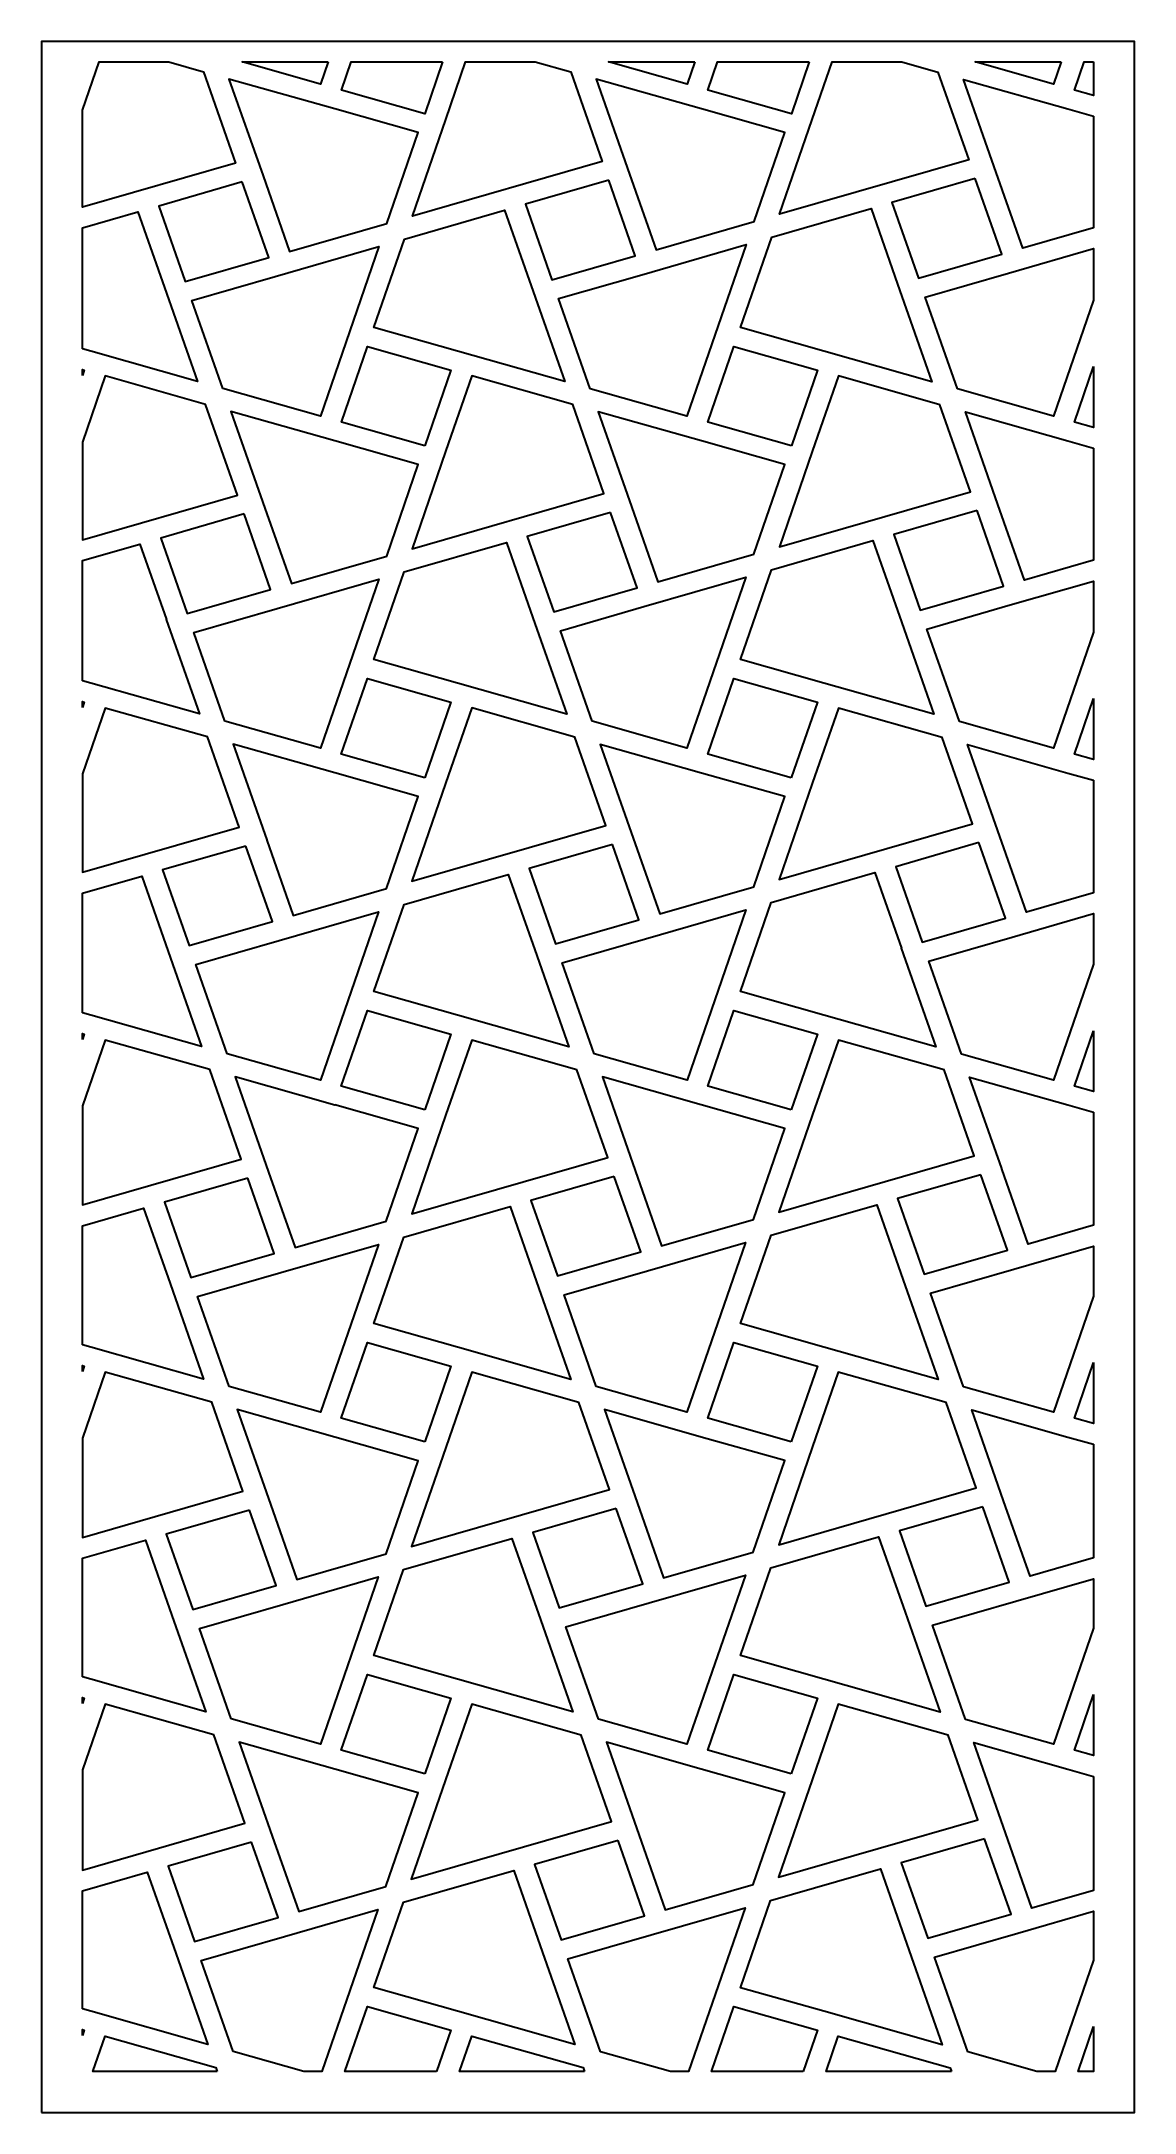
# Model space of a CAD drawing. Header units: centimetres. Extents: x 16.94 to 21.78, y -0.15 to 9.
import ezdxf

# ---------------------------------------------------------------- set-up
doc = ezdxf.new("R2010")
doc.units = ezdxf.units.CM
doc.header["$MEASUREMENT"] = 0
doc.layers.add('layer 1', color=7, linetype='Continuous')

msp = doc.modelspace()

# ---------------------------------------------------------------- linework, layer by layer
at = {"layer": 'layer 1', "color": 250, "lineweight": 30}
for points, knots in [([(16.94311, -0.15276), (16.94311, -0.15276), (16.94311, -0.10333), (16.94311, -0.10333), (16.94311, -0.10333), (16.94311, -0.10333), (16.94311, 0.26172), (16.94311, 0.26172), (16.94311, 0.26172), (16.94311, 0.26172), (16.94311, 0.3568), (16.94311, 0.3568), (16.94311, 0.3568), (16.94311, 0.3568), (16.94311, 0.77526), (16.94311, 0.77526), (16.94311, 0.77526), (16.94311, 0.77526), (16.94311, 1.12919), (16.94311, 1.12919), (16.94311, 1.12919), (16.94311, 1.12919), (16.94311, 1.27306), (16.94311, 1.27306), (16.94311, 1.27306), (16.94311, 1.27306), (16.94311, 1.36427), (16.94311, 1.36427), (16.94311, 1.36427), (16.94311, 1.36427), (16.94311, 1.7291), (16.94311, 1.7291), (16.94311, 1.7291), (16.94311, 1.7291), (16.94311, 1.82413), (16.94311, 1.82413), (16.94311, 1.82413), (16.94311, 1.82413), (16.94311, 2.24503), (16.94311, 2.24503), (16.94311, 2.24503), (16.94311, 2.24503), (16.94311, 2.59707), (16.94311, 2.59707), (16.94311, 2.59707), (16.94311, 2.59707), (16.94311, 2.74019), (16.94311, 2.74019), (16.94311, 2.74019), (16.94311, 2.74019), (16.94311, 2.8316), (16.94311, 2.8316), (16.94311, 2.8316), (16.94311, 2.8316), (16.94311, 3.19648), (16.94311, 3.19648), (16.94311, 3.19648), (16.94311, 3.19648), (16.94311, 3.29142), (16.94311, 3.29142), (16.94311, 3.29142), (16.94311, 3.29142), (16.94311, 3.71458), (16.94311, 3.71458), (16.94311, 3.71458), (16.94311, 3.71458), (16.94311, 4.06454), (16.94311, 4.06454), (16.94311, 4.06454), (16.94311, 4.06454), (16.94311, 4.20776), (16.94311, 4.20776), (16.94311, 4.20776), (16.94311, 4.20776), (16.94311, 4.29885), (16.94311, 4.29885), (16.94311, 4.29885), (16.94311, 4.29885), (16.94311, 4.66385), (16.94311, 4.66385), (16.94311, 4.66385), (16.94311, 4.66385), (16.94311, 4.75893), (16.94311, 4.75893), (16.94311, 4.75893), (16.94311, 4.75893), (16.94311, 5.18455), (16.94311, 5.18455), (16.94311, 5.18455), (16.94311, 5.18455), (16.94311, 5.53186), (16.94311, 5.53186), (16.94311, 5.53186), (16.94311, 5.53186), (16.94311, 5.67516), (16.94311, 5.67516), (16.94311, 5.67516), (16.94311, 5.67516), (16.94311, 5.7664), (16.94311, 5.7664), (16.94311, 5.7664), (16.94311, 5.7664), (16.94311, 6.13115), (16.94311, 6.13115), (16.94311, 6.13115), (16.94311, 6.13115), (16.94311, 6.22638), (16.94311, 6.22638), (16.94311, 6.22638), (16.94311, 6.22638), (16.94311, 6.6541), (16.94311, 6.6541), (16.94311, 6.6541), (16.94311, 6.6541), (16.94311, 6.99869), (16.94311, 6.99869), (16.94311, 6.99869), (16.94311, 6.99869), (16.94311, 7.14261), (16.94311, 7.14261), (16.94311, 7.14261), (16.94311, 7.14261), (16.94311, 7.23379), (16.94311, 7.23379), (16.94311, 7.23379), (16.94311, 7.23379), (16.94311, 7.59864), (16.94311, 7.59864), (16.94311, 7.59864), (16.94311, 7.59864), (16.94311, 7.69366), (16.94311, 7.69366), (16.94311, 7.69366), (16.94311, 7.69366), (16.94311, 8.12407), (16.94311, 8.12407), (16.94311, 8.12407), (16.94311, 8.12407), (16.94311, 8.46601), (16.94311, 8.46601), (16.94311, 8.46601), (16.94311, 8.46601), (16.94311, 8.60998), (16.94311, 8.60998), (16.94311, 8.60998), (16.94311, 8.60998), (16.94311, 8.70122), (16.94311, 8.70122), (16.94311, 8.70122), (16.94311, 8.70122), (16.94311, 9.00077), (16.94311, 9.00077), (16.94311, 9.00077), (16.94311, 9.00077), (21.77666, 9.00077), (21.77666, 9.00077), (21.77666, 9.00077), (21.77666, 9.00077), (21.77666, 8.71055), (21.77666, 8.71055), (21.77666, 8.71055), (21.77666, 8.71055), (21.77666, 8.61886), (21.77666, 8.61886), (21.77666, 8.61886), (21.77666, 8.61886), (21.77666, 8.38246), (21.77666, 8.38246), (21.77666, 8.38246), (21.77666, 8.38246), (21.77666, 8.08891), (21.77666, 8.08891), (21.77666, 8.08891), (21.77666, 8.08891), (21.77666, 7.70438), (21.77666, 7.70438), (21.77666, 7.70438), (21.77666, 7.70438), (21.77666, 7.61284), (21.77666, 7.61284), (21.77666, 7.61284), (21.77666, 7.61284), (21.77666, 7.24316), (21.77666, 7.24316), (21.77666, 7.24316), (21.77666, 7.24316), (21.77666, 7.15163), (21.77666, 7.15163), (21.77666, 7.15163), (21.77666, 7.15163), (21.77666, 6.91528), (21.77666, 6.91528), (21.77666, 6.91528), (21.77666, 6.91528), (21.77666, 6.62165), (21.77666, 6.62165), (21.77666, 6.62165), (21.77666, 6.62165), (21.77666, 6.23686), (21.77666, 6.23686), (21.77666, 6.23686), (21.77666, 6.23686), (21.77666, 6.14559), (21.77666, 6.14559), (21.77666, 6.14559), (21.77666, 6.14559), (21.77666, 5.77581), (21.77666, 5.77581), (21.77666, 5.77581), (21.77666, 5.77581), (21.77666, 5.68406), (21.77666, 5.68406), (21.77666, 5.68406), (21.77666, 5.68406), (21.77666, 5.4479), (21.77666, 5.4479), (21.77666, 5.4479), (21.77666, 5.4479), (21.77666, 5.15446), (21.77666, 5.15446), (21.77666, 5.15446), (21.77666, 5.15446), (21.77666, 4.76954), (21.77666, 4.76954), (21.77666, 4.76954), (21.77666, 4.76954), (21.77666, 4.67812), (21.77666, 4.67812), (21.77666, 4.67812), (21.77666, 4.67812), (21.77666, 4.30858), (21.77666, 4.30858), (21.77666, 4.30858), (21.77666, 4.30858), (21.77666, 4.21673), (21.77666, 4.21673), (21.77666, 4.21673), (21.77666, 4.21673), (21.77666, 3.98074), (21.77666, 3.98074), (21.77666, 3.98074), (21.77666, 3.98074), (21.77666, 3.68724), (21.77666, 3.68724), (21.77666, 3.68724), (21.77666, 3.68724), (21.77666, 3.30216), (21.77666, 3.30216), (21.77666, 3.30216), (21.77666, 3.30216), (21.77666, 3.21065), (21.77666, 3.21065), (21.77666, 3.21065), (21.77666, 3.21065), (21.77666, 2.84103), (21.77666, 2.84103), (21.77666, 2.84103), (21.77666, 2.84103), (21.77666, 2.74949), (21.77666, 2.74949), (21.77666, 2.74949), (21.77666, 2.74949), (21.77666, 2.51344), (21.77666, 2.51344), (21.77666, 2.51344), (21.77666, 2.51344), (21.77666, 2.22), (21.77666, 2.22), (21.77666, 2.22), (21.77666, 2.22), (21.77666, 1.83465), (21.77666, 1.83465), (21.77666, 1.83465), (21.77666, 1.83465), (21.77666, 1.74346), (21.77666, 1.74346), (21.77666, 1.74346), (21.77666, 1.74346), (21.77666, 1.3736), (21.77666, 1.3736), (21.77666, 1.3736), (21.77666, 1.3736), (21.77666, 1.28193), (21.77666, 1.28193), (21.77666, 1.28193), (21.77666, 1.28193), (21.77666, 1.04618), (21.77666, 1.04618), (21.77666, 1.04618), (21.77666, 1.04618), (21.77666, 0.75299), (21.77666, 0.75299), (21.77666, 0.75299), (21.77666, 0.75299), (21.77666, 0.36727), (21.77666, 0.36727), (21.77666, 0.36727), (21.77666, 0.36727), (21.77666, 0.27598), (21.77666, 0.27598), (21.77666, 0.27598), (21.77666, 0.27598), (21.77666, -0.09355), (21.77666, -0.09355), (21.77666, -0.09355), (21.77666, -0.09355), (21.77666, -0.15276), (21.77666, -0.15276), (21.77666, -0.15276), (21.77666, -0.15276), (16.94311, -0.15276), (16.94311, -0.15276)], [0, 0, 0, 0, 0.0126582, 0.0126582, 0.0126582, 0.0126582, 0.0253165, 0.0253165, 0.0253165, 0.0253165, 0.0379747, 0.0379747, 0.0379747, 0.0379747, 0.0506329, 0.0506329, 0.0506329, 0.0506329, 0.0632911, 0.0632911, 0.0632911, 0.0632911, 0.0759494, 0.0759494, 0.0759494, 0.0759494, 0.0886076, 0.0886076, 0.0886076, 0.0886076, 0.1012658, 0.1012658, 0.1012658, 0.1012658, 0.1139241, 0.1139241, 0.1139241, 0.1139241, 0.1265823, 0.1265823, 0.1265823, 0.1265823, 0.1392405, 0.1392405, 0.1392405, 0.1392405, 0.1518987, 0.1518987, 0.1518987, 0.1518987, 0.164557, 0.164557, 0.164557, 0.164557, 0.1772152, 0.1772152, 0.1772152, 0.1772152, 0.1898734, 0.1898734, 0.1898734, 0.1898734, 0.2025316, 0.2025316, 0.2025316, 0.2025316, 0.2151899, 0.2151899, 0.2151899, 0.2151899, 0.2278481, 0.2278481, 0.2278481, 0.2278481, 0.2405063, 0.2405063, 0.2405063, 0.2405063, 0.2531646, 0.2531646, 0.2531646, 0.2531646, 0.2658228, 0.2658228, 0.2658228, 0.2658228, 0.278481, 0.278481, 0.278481, 0.278481, 0.2911392, 0.2911392, 0.2911392, 0.2911392, 0.3037975, 0.3037975, 0.3037975, 0.3037975, 0.3164557, 0.3164557, 0.3164557, 0.3164557, 0.3291139, 0.3291139, 0.3291139, 0.3291139, 0.3417722, 0.3417722, 0.3417722, 0.3417722, 0.3544304, 0.3544304, 0.3544304, 0.3544304, 0.3670886, 0.3670886, 0.3670886, 0.3670886, 0.3797468, 0.3797468, 0.3797468, 0.3797468, 0.3924051, 0.3924051, 0.3924051, 0.3924051, 0.4050633, 0.4050633, 0.4050633, 0.4050633, 0.4177215, 0.4177215, 0.4177215, 0.4177215, 0.4303797, 0.4303797, 0.4303797, 0.4303797, 0.443038, 0.443038, 0.443038, 0.443038, 0.4556962, 0.4556962, 0.4556962, 0.4556962, 0.4683544, 0.4683544, 0.4683544, 0.4683544, 0.4810127, 0.4810127, 0.4810127, 0.4810127, 0.4936709, 0.4936709, 0.4936709, 0.4936709, 0.5063291, 0.5063291, 0.5063291, 0.5063291, 0.5189873, 0.5189873, 0.5189873, 0.5189873, 0.5316456, 0.5316456, 0.5316456, 0.5316456, 0.5443038, 0.5443038, 0.5443038, 0.5443038, 0.556962, 0.556962, 0.556962, 0.556962, 0.5696203, 0.5696203, 0.5696203, 0.5696203, 0.5822785, 0.5822785, 0.5822785, 0.5822785, 0.5949367, 0.5949367, 0.5949367, 0.5949367, 0.6075949, 0.6075949, 0.6075949, 0.6075949, 0.6202532, 0.6202532, 0.6202532, 0.6202532, 0.6329114, 0.6329114, 0.6329114, 0.6329114, 0.6455696, 0.6455696, 0.6455696, 0.6455696, 0.6582278, 0.6582278, 0.6582278, 0.6582278, 0.6708861, 0.6708861, 0.6708861, 0.6708861, 0.6835443, 0.6835443, 0.6835443, 0.6835443, 0.6962025, 0.6962025, 0.6962025, 0.6962025, 0.7088608, 0.7088608, 0.7088608, 0.7088608, 0.721519, 0.721519, 0.721519, 0.721519, 0.7341772, 0.7341772, 0.7341772, 0.7341772, 0.7468354, 0.7468354, 0.7468354, 0.7468354, 0.7594937, 0.7594937, 0.7594937, 0.7594937, 0.7721519, 0.7721519, 0.7721519, 0.7721519, 0.7848101, 0.7848101, 0.7848101, 0.7848101, 0.7974684, 0.7974684, 0.7974684, 0.7974684, 0.8101266, 0.8101266, 0.8101266, 0.8101266, 0.8227848, 0.8227848, 0.8227848, 0.8227848, 0.835443, 0.835443, 0.835443, 0.835443, 0.8481013, 0.8481013, 0.8481013, 0.8481013, 0.8607595, 0.8607595, 0.8607595, 0.8607595, 0.8734177, 0.8734177, 0.8734177, 0.8734177, 0.8860759, 0.8860759, 0.8860759, 0.8860759, 0.8987342, 0.8987342, 0.8987342, 0.8987342, 0.9113924, 0.9113924, 0.9113924, 0.9113924, 0.9240506, 0.9240506, 0.9240506, 0.9240506, 0.9367089, 0.9367089, 0.9367089, 0.9367089, 0.9493671, 0.9493671, 0.9493671, 0.9493671, 0.9620253, 0.9620253, 0.9620253, 0.9620253, 0.9746835, 0.9746835, 0.9746835, 0.9746835, 1, 1, 1, 1]), ([(17.50588, 8.91014), (17.50588, 8.91014), (17.19784, 8.91014), (17.19784, 8.91014), (17.19784, 8.91014), (17.19784, 8.91014), (17.12437, 8.69728), (17.12437, 8.69728), (17.12437, 8.69728), (17.12437, 8.69728), (17.12437, 8.26815), (17.12437, 8.26815), (17.12437, 8.26815), (17.12437, 8.26815), (17.80149, 8.46315), (17.80149, 8.46315), (17.80149, 8.46315), (17.80149, 8.46315), (17.65964, 8.86665), (17.65964, 8.86665), (17.65964, 8.86665), (17.65964, 8.86665), (17.50588, 8.91014), (17.50588, 8.91014)], [0, 0, 0, 0, 0.1428571, 0.1428571, 0.1428571, 0.1428571, 0.2857143, 0.2857143, 0.2857143, 0.2857143, 0.4285714, 0.4285714, 0.4285714, 0.4285714, 0.5714286, 0.5714286, 0.5714286, 0.5714286, 0.7142857, 0.7142857, 0.7142857, 0.7142857, 1, 1, 1, 1]), ([(18.21086, 8.91014), (18.21086, 8.91014), (17.8303, 8.91014), (17.8303, 8.91014), (17.8303, 8.91014), (17.8303, 8.91014), (18.17699, 8.81199), (18.17699, 8.81199), (18.17699, 8.81199), (18.17699, 8.81199), (18.21086, 8.91014), (18.21086, 8.91014)], [0, 0, 0, 0, 0.25, 0.25, 0.25, 0.25, 0.5, 0.5, 0.5, 0.5, 1, 1, 1, 1]), ([(18.71722, 8.91014), (18.71722, 8.91014), (18.31202, 8.91014), (18.31202, 8.91014), (18.31202, 8.91014), (18.31202, 8.91014), (18.26926, 8.78599), (18.26926, 8.78599), (18.26926, 8.78599), (18.26926, 8.78599), (18.63813, 8.68134), (18.63813, 8.68134), (18.63813, 8.68134), (18.63813, 8.68134), (18.71722, 8.91014), (18.71722, 8.91014)], [0, 0, 0, 0, 0.2, 0.2, 0.2, 0.2, 0.4, 0.4, 0.4, 0.4, 0.6, 0.6, 0.6, 0.6, 1, 1, 1, 1]), ([(19.12668, 8.91014), (19.12668, 8.91014), (18.8186, 8.91014), (18.8186, 8.91014), (18.8186, 8.91014), (18.8186, 8.91014), (18.73066, 8.65534), (18.73066, 8.65534), (18.73066, 8.65534), (18.73066, 8.65534), (18.5834, 8.22895), (18.5834, 8.22895), (18.5834, 8.22895), (18.5834, 8.22895), (19.42226, 8.47048), (19.42226, 8.47048), (19.42226, 8.47048), (19.42226, 8.47048), (19.28359, 8.86576), (19.28359, 8.86576), (19.28359, 8.86576), (19.28359, 8.86576), (19.12668, 8.91014), (19.12668, 8.91014)], [0, 0, 0, 0, 0.1428571, 0.1428571, 0.1428571, 0.1428571, 0.2857143, 0.2857143, 0.2857143, 0.2857143, 0.4285714, 0.4285714, 0.4285714, 0.4285714, 0.5714286, 0.5714286, 0.5714286, 0.5714286, 0.7142857, 0.7142857, 0.7142857, 0.7142857, 1, 1, 1, 1]), ([(19.83163, 8.91014), (19.83163, 8.91014), (19.45092, 8.91014), (19.45092, 8.91014), (19.45092, 8.91014), (19.45092, 8.91014), (19.79775, 8.81199), (19.79775, 8.81199), (19.79775, 8.81199), (19.79775, 8.81199), (19.83163, 8.91014), (19.83163, 8.91014)], [0, 0, 0, 0, 0.25, 0.25, 0.25, 0.25, 0.5, 0.5, 0.5, 0.5, 1, 1, 1, 1]), ([(20.33812, 8.91014), (20.33812, 8.91014), (19.93293, 8.91014), (19.93293, 8.91014), (19.93293, 8.91014), (19.93293, 8.91014), (19.89003, 8.78577), (19.89003, 8.78577), (19.89003, 8.78577), (19.89003, 8.78577), (20.25914, 8.68134), (20.25914, 8.68134), (20.25914, 8.68134), (20.25914, 8.68134), (20.33812, 8.91014), (20.33812, 8.91014)], [0, 0, 0, 0, 0.2, 0.2, 0.2, 0.2, 0.4, 0.4, 0.4, 0.4, 0.6, 0.6, 0.6, 0.6, 1, 1, 1, 1]), ([(20.74716, 8.91014), (20.74716, 8.91014), (20.43937, 8.91014), (20.43937, 8.91014), (20.43937, 8.91014), (20.43937, 8.91014), (20.35142, 8.65534), (20.35142, 8.65534), (20.35142, 8.65534), (20.35142, 8.65534), (20.20687, 8.23717), (20.20687, 8.23717), (20.20687, 8.23717), (20.20687, 8.23717), (21.04302, 8.47781), (21.04302, 8.47781), (21.04302, 8.47781), (21.04302, 8.47781), (20.90706, 8.86487), (20.90706, 8.86487), (20.90706, 8.86487), (20.90706, 8.86487), (20.74716, 8.91014), (20.74716, 8.91014)], [0, 0, 0, 0, 0.1428571, 0.1428571, 0.1428571, 0.1428571, 0.2857143, 0.2857143, 0.2857143, 0.2857143, 0.4285714, 0.4285714, 0.4285714, 0.4285714, 0.5714286, 0.5714286, 0.5714286, 0.5714286, 0.7142857, 0.7142857, 0.7142857, 0.7142857, 1, 1, 1, 1]), ([(21.45241, 8.91014), (21.45241, 8.91014), (21.07133, 8.91014), (21.07133, 8.91014), (21.07133, 8.91014), (21.07133, 8.91014), (21.41852, 8.81199), (21.41852, 8.81199), (21.41852, 8.81199), (21.41852, 8.81199), (21.45241, 8.91014), (21.45241, 8.91014)], [0, 0, 0, 0, 0.25, 0.25, 0.25, 0.25, 0.5, 0.5, 0.5, 0.5, 1, 1, 1, 1]), ([(21.5954, 8.91014), (21.5954, 8.91014), (21.55372, 8.91014), (21.55372, 8.91014), (21.55372, 8.91014), (21.55372, 8.91014), (21.51079, 8.78577), (21.51079, 8.78577), (21.51079, 8.78577), (21.51079, 8.78577), (21.5954, 8.76184), (21.5954, 8.76184), (21.5954, 8.76184), (21.5954, 8.76184), (21.5954, 8.91014), (21.5954, 8.91014)], [0, 0, 0, 0, 0.2, 0.2, 0.2, 0.2, 0.4, 0.4, 0.4, 0.4, 0.6, 0.6, 0.6, 0.6, 1, 1, 1, 1]), ([(18.24055, 8.70223), (18.24055, 8.70223), (18.60966, 8.59802), (18.60966, 8.59802), (18.60966, 8.59802), (18.60966, 8.59802), (18.471, 8.19651), (18.471, 8.19651), (18.471, 8.19651), (18.471, 8.19651), (18.04004, 8.07253), (18.04004, 8.07253), (18.04004, 8.07253), (18.04004, 8.07253), (17.92298, 8.40626), (17.92298, 8.40626), (17.92298, 8.40626), (17.92298, 8.40626), (17.77229, 8.83466), (17.77229, 8.83466), (17.77229, 8.83466), (17.77229, 8.83466), (18.24055, 8.70223), (18.24055, 8.70223)], [0, 0, 0, 0, 0.1428571, 0.1428571, 0.1428571, 0.1428571, 0.2857143, 0.2857143, 0.2857143, 0.2857143, 0.4285714, 0.4285714, 0.4285714, 0.4285714, 0.5714286, 0.5714286, 0.5714286, 0.5714286, 0.7142857, 0.7142857, 0.7142857, 0.7142857, 1, 1, 1, 1]), ([(19.86107, 8.70245), (19.86107, 8.70245), (20.23018, 8.59802), (20.23018, 8.59802), (20.23018, 8.59802), (20.23018, 8.59802), (20.09471, 8.20473), (20.09471, 8.20473), (20.09471, 8.20473), (20.09471, 8.20473), (19.66105, 8.07986), (19.66105, 8.07986), (19.66105, 8.07986), (19.66105, 8.07986), (19.54374, 8.4136), (19.54374, 8.4136), (19.54374, 8.4136), (19.54374, 8.4136), (19.39624, 8.83399), (19.39624, 8.83399), (19.39624, 8.83399), (19.39624, 8.83399), (19.86107, 8.70223), (19.86107, 8.70223), (19.86107, 8.70223), (19.86107, 8.70223), (19.86107, 8.70245), (19.86107, 8.70245)], [0, 0, 0, 0, 0.125, 0.125, 0.125, 0.125, 0.25, 0.25, 0.25, 0.25, 0.375, 0.375, 0.375, 0.375, 0.5, 0.5, 0.5, 0.5, 0.625, 0.625, 0.625, 0.625, 0.75, 0.75, 0.75, 0.75, 1, 1, 1, 1]), ([(21.5954, 8.67025), (21.5954, 8.67025), (21.48183, 8.70245), (21.48183, 8.70245), (21.48183, 8.70245), (21.48183, 8.70245), (21.01971, 8.8331), (21.01971, 8.8331), (21.01971, 8.8331), (21.01971, 8.8331), (21.1645, 8.42093), (21.1645, 8.42093), (21.1645, 8.42093), (21.1645, 8.42093), (21.28182, 8.08719), (21.28182, 8.08719), (21.28182, 8.08719), (21.28182, 8.08719), (21.5954, 8.17757), (21.5954, 8.17757), (21.5954, 8.17757), (21.5954, 8.17757), (21.5954, 8.67025), (21.5954, 8.67025)], [0, 0, 0, 0, 0.1428571, 0.1428571, 0.1428571, 0.1428571, 0.2857143, 0.2857143, 0.2857143, 0.2857143, 0.4285714, 0.4285714, 0.4285714, 0.4285714, 0.5714286, 0.5714286, 0.5714286, 0.5714286, 0.7142857, 0.7142857, 0.7142857, 0.7142857, 1, 1, 1, 1]), ([(17.8307, 8.3796), (17.8307, 8.3796), (17.94801, 8.04586), (17.94801, 8.04586), (17.94801, 8.04586), (17.94801, 8.04586), (17.57938, 7.93988), (17.57938, 7.93988), (17.57938, 7.93988), (17.57938, 7.93988), (17.46207, 8.27339), (17.46207, 8.27339), (17.46207, 8.27339), (17.46207, 8.27339), (17.8307, 8.3796), (17.8307, 8.3796)], [0, 0, 0, 0, 0.2, 0.2, 0.2, 0.2, 0.4, 0.4, 0.4, 0.4, 0.6, 0.6, 0.6, 0.6, 1, 1, 1, 1]), ([(19.45171, 8.38715), (19.45171, 8.38715), (19.56902, 8.05342), (19.56902, 8.05342), (19.56902, 8.05342), (19.56902, 8.05342), (19.20039, 7.94721), (19.20039, 7.94721), (19.20039, 7.94721), (19.20039, 7.94721), (19.08308, 8.28095), (19.08308, 8.28095), (19.08308, 8.28095), (19.08308, 8.28095), (19.45171, 8.38715), (19.45171, 8.38715)], [0, 0, 0, 0, 0.2, 0.2, 0.2, 0.2, 0.4, 0.4, 0.4, 0.4, 0.6, 0.6, 0.6, 0.6, 1, 1, 1, 1]), ([(21.07223, 8.39449), (21.07223, 8.39449), (21.18954, 8.06075), (21.18954, 8.06075), (21.18954, 8.06075), (21.18954, 8.06075), (20.82091, 7.95454), (20.82091, 7.95454), (20.82091, 7.95454), (20.82091, 7.95454), (20.70385, 8.28828), (20.70385, 8.28828), (20.70385, 8.28828), (20.70385, 8.28828), (21.07223, 8.39449), (21.07223, 8.39449)], [0, 0, 0, 0, 0.2, 0.2, 0.2, 0.2, 0.4, 0.4, 0.4, 0.4, 0.6, 0.6, 0.6, 0.6, 1, 1, 1, 1]), ([(17.12437, 7.64227), (17.12437, 7.64227), (17.16168, 7.63169), (17.16168, 7.63169), (17.16168, 7.63169), (17.16168, 7.63169), (17.16168, 7.63191), (17.16168, 7.63191), (17.16168, 7.63191), (17.16168, 7.63191), (17.63289, 7.49837), (17.63289, 7.49837), (17.63289, 7.49837), (17.63289, 7.49837), (17.48735, 7.91321), (17.48735, 7.91321), (17.48735, 7.91321), (17.48735, 7.91321), (17.37004, 8.24695), (17.37004, 8.24695), (17.37004, 8.24695), (17.37004, 8.24695), (17.12437, 8.17624), (17.12437, 8.17624), (17.12437, 8.17624), (17.12437, 8.17624), (17.12437, 7.64227), (17.12437, 7.64227)], [0, 0, 0, 0, 0.125, 0.125, 0.125, 0.125, 0.25, 0.25, 0.25, 0.25, 0.375, 0.375, 0.375, 0.375, 0.5, 0.5, 0.5, 0.5, 0.625, 0.625, 0.625, 0.625, 0.75, 0.75, 0.75, 0.75, 1, 1, 1, 1]), ([(18.78244, 7.63191), (18.78244, 7.63191), (19.25684, 7.49771), (19.25684, 7.49771), (19.25684, 7.49771), (19.25684, 7.49771), (19.10812, 7.92077), (19.10812, 7.92077), (19.10812, 7.92077), (19.10812, 7.92077), (18.99105, 8.25428), (18.99105, 8.25428), (18.99105, 8.25428), (18.99105, 8.25428), (18.54831, 8.12696), (18.54831, 8.12696), (18.54831, 8.12696), (18.54831, 8.12696), (18.41357, 7.73635), (18.41357, 7.73635), (18.41357, 7.73635), (18.41357, 7.73635), (18.78244, 7.63191), (18.78244, 7.63191)], [0, 0, 0, 0, 0.1428571, 0.1428571, 0.1428571, 0.1428571, 0.2857143, 0.2857143, 0.2857143, 0.2857143, 0.4285714, 0.4285714, 0.4285714, 0.4285714, 0.5714286, 0.5714286, 0.5714286, 0.5714286, 0.7142857, 0.7142857, 0.7142857, 0.7142857, 1, 1, 1, 1]), ([(20.40321, 7.63191), (20.40321, 7.63191), (20.88031, 7.49704), (20.88031, 7.49704), (20.88031, 7.49704), (20.88031, 7.49704), (20.72888, 7.9281), (20.72888, 7.9281), (20.72888, 7.9281), (20.72888, 7.9281), (20.61157, 8.26184), (20.61157, 8.26184), (20.61157, 8.26184), (20.61157, 8.26184), (20.17202, 8.13519), (20.17202, 8.13519), (20.17202, 8.13519), (20.17202, 8.13519), (20.03409, 7.73635), (20.03409, 7.73635), (20.03409, 7.73635), (20.03409, 7.73635), (20.40321, 7.63191), (20.40321, 7.63191)], [0, 0, 0, 0, 0.1428571, 0.1428571, 0.1428571, 0.1428571, 0.2857143, 0.2857143, 0.2857143, 0.2857143, 0.4285714, 0.4285714, 0.4285714, 0.4285714, 0.5714286, 0.5714286, 0.5714286, 0.5714286, 0.7142857, 0.7142857, 0.7142857, 0.7142857, 1, 1, 1, 1]), ([(17.74578, 7.4666), (17.74578, 7.4666), (18.17674, 7.34462), (18.17674, 7.34462), (18.17674, 7.34462), (18.17674, 7.34462), (18.43566, 8.09452), (18.43566, 8.09452), (18.43566, 8.09452), (18.43566, 8.09452), (17.97721, 7.96254), (17.97721, 7.96254), (17.97721, 7.96254), (17.97721, 7.96254), (17.60883, 7.85633), (17.60883, 7.85633), (17.60883, 7.85633), (17.60883, 7.85633), (17.74578, 7.4666), (17.74578, 7.4666)], [0, 0, 0, 0, 0.1666667, 0.1666667, 0.1666667, 0.1666667, 0.3333333, 0.3333333, 0.3333333, 0.3333333, 0.5, 0.5, 0.5, 0.5, 0.6666667, 0.6666667, 0.6666667, 0.6666667, 1, 1, 1, 1]), ([(19.36949, 7.46593), (19.36949, 7.46593), (19.79751, 7.34462), (19.79751, 7.34462), (19.79751, 7.34462), (19.79751, 7.34462), (20.05937, 8.10274), (20.05937, 8.10274), (20.05937, 8.10274), (20.05937, 8.10274), (19.59822, 7.96987), (19.59822, 7.96987), (19.59822, 7.96987), (19.59822, 7.96987), (19.2296, 7.86388), (19.2296, 7.86388), (19.2296, 7.86388), (19.2296, 7.86388), (19.36949, 7.46593), (19.36949, 7.46593)], [0, 0, 0, 0, 0.1666667, 0.1666667, 0.1666667, 0.1666667, 0.3333333, 0.3333333, 0.3333333, 0.3333333, 0.5, 0.5, 0.5, 0.5, 0.6666667, 0.6666667, 0.6666667, 0.6666667, 1, 1, 1, 1]), ([(20.99296, 7.46504), (20.99296, 7.46504), (21.41852, 7.34462), (21.41852, 7.34462), (21.41852, 7.34462), (21.41852, 7.34462), (21.5954, 7.85698), (21.5954, 7.85698), (21.5954, 7.85698), (21.5954, 7.85698), (21.5954, 8.08569), (21.5954, 8.08569), (21.5954, 8.08569), (21.5954, 8.08569), (21.21899, 7.9772), (21.21899, 7.9772), (21.21899, 7.9772), (21.21899, 7.9772), (20.85036, 7.87122), (20.85036, 7.87122), (20.85036, 7.87122), (20.85036, 7.87122), (20.99296, 7.46504), (20.99296, 7.46504)], [0, 0, 0, 0, 0.1428571, 0.1428571, 0.1428571, 0.1428571, 0.2857143, 0.2857143, 0.2857143, 0.2857143, 0.4285714, 0.4285714, 0.4285714, 0.4285714, 0.5714286, 0.5714286, 0.5714286, 0.5714286, 0.7142857, 0.7142857, 0.7142857, 0.7142857, 1, 1, 1, 1]), ([(18.63838, 7.21419), (18.63838, 7.21419), (18.75348, 7.54837), (18.75348, 7.54837), (18.75348, 7.54837), (18.75348, 7.54837), (18.38461, 7.6528), (18.38461, 7.6528), (18.38461, 7.6528), (18.38461, 7.6528), (18.26926, 7.31862), (18.26926, 7.31862), (18.26926, 7.31862), (18.26926, 7.31862), (18.63838, 7.21419), (18.63838, 7.21419)], [0, 0, 0, 0, 0.2, 0.2, 0.2, 0.2, 0.4, 0.4, 0.4, 0.4, 0.6, 0.6, 0.6, 0.6, 1, 1, 1, 1]), ([(20.25914, 7.21396), (20.25914, 7.21396), (20.37449, 7.54837), (20.37449, 7.54837), (20.37449, 7.54837), (20.37449, 7.54837), (20.00538, 7.6528), (20.00538, 7.6528), (20.00538, 7.6528), (20.00538, 7.6528), (19.89003, 7.31862), (19.89003, 7.31862), (19.89003, 7.31862), (19.89003, 7.31862), (20.25914, 7.21396), (20.25914, 7.21396)], [0, 0, 0, 0, 0.2, 0.2, 0.2, 0.2, 0.4, 0.4, 0.4, 0.4, 0.6, 0.6, 0.6, 0.6, 1, 1, 1, 1]), ([(17.12437, 7.52418), (17.12437, 7.52418), (17.13272, 7.54837), (17.13272, 7.54837), (17.13272, 7.54837), (17.13272, 7.54837), (17.12437, 7.55058), (17.12437, 7.55058), (17.12437, 7.55058), (17.12437, 7.55058), (17.12437, 7.52418), (17.12437, 7.52418)], [0, 0, 0, 0, 0.25, 0.25, 0.25, 0.25, 0.5, 0.5, 0.5, 0.5, 1, 1, 1, 1]), ([(17.12437, 7.22993), (17.12437, 7.22993), (17.22524, 7.52237), (17.22524, 7.52237), (17.22524, 7.52237), (17.22524, 7.52237), (17.66872, 7.39661), (17.66872, 7.39661), (17.66872, 7.39661), (17.66872, 7.39661), (17.80959, 6.99555), (17.80959, 6.99555), (17.80959, 6.99555), (17.80959, 6.99555), (17.12437, 6.79812), (17.12437, 6.79812), (17.12437, 6.79812), (17.12437, 6.79812), (17.12437, 7.22993), (17.12437, 7.22993)], [0, 0, 0, 0, 0.1666667, 0.1666667, 0.1666667, 0.1666667, 0.3333333, 0.3333333, 0.3333333, 0.3333333, 0.5, 0.5, 0.5, 0.5, 0.6666667, 0.6666667, 0.6666667, 0.6666667, 1, 1, 1, 1]), ([(18.73041, 7.18797), (18.73041, 7.18797), (18.84601, 7.52215), (18.84601, 7.52215), (18.84601, 7.52215), (18.84601, 7.52215), (19.29267, 7.39572), (19.29267, 7.39572), (19.29267, 7.39572), (19.29267, 7.39572), (19.4306, 7.00288), (19.4306, 7.00288), (19.4306, 7.00288), (19.4306, 7.00288), (18.58267, 6.75869), (18.58267, 6.75869), (18.58267, 6.75869), (18.58267, 6.75869), (18.73041, 7.18797), (18.73041, 7.18797)], [0, 0, 0, 0, 0.1666667, 0.1666667, 0.1666667, 0.1666667, 0.3333333, 0.3333333, 0.3333333, 0.3333333, 0.5, 0.5, 0.5, 0.5, 0.6666667, 0.6666667, 0.6666667, 0.6666667, 1, 1, 1, 1]), ([(20.35142, 7.18797), (20.35142, 7.18797), (20.46677, 7.52215), (20.46677, 7.52215), (20.46677, 7.52215), (20.46677, 7.52215), (20.91614, 7.39483), (20.91614, 7.39483), (20.91614, 7.39483), (20.91614, 7.39483), (21.05112, 7.01066), (21.05112, 7.01066), (21.05112, 7.01066), (21.05112, 7.01066), (20.20589, 6.76713), (20.20589, 6.76713), (20.20589, 6.76713), (20.20589, 6.76713), (20.35142, 7.18797), (20.35142, 7.18797)], [0, 0, 0, 0, 0.1666667, 0.1666667, 0.1666667, 0.1666667, 0.3333333, 0.3333333, 0.3333333, 0.3333333, 0.5, 0.5, 0.5, 0.5, 0.6666667, 0.6666667, 0.6666667, 0.6666667, 1, 1, 1, 1]), ([(21.5954, 7.56421), (21.5954, 7.56421), (21.51055, 7.3184), (21.51055, 7.3184), (21.51055, 7.3184), (21.51055, 7.3184), (21.5954, 7.29441), (21.5954, 7.29441), (21.5954, 7.29441), (21.5954, 7.29441), (21.5954, 7.56421), (21.5954, 7.56421)], [0, 0, 0, 0, 0.25, 0.25, 0.25, 0.25, 0.5, 0.5, 0.5, 0.5, 1, 1, 1, 1]), ([(18.24031, 7.23507), (18.24031, 7.23507), (18.60966, 7.13042), (18.60966, 7.13042), (18.60966, 7.13042), (18.60966, 7.13042), (18.47002, 6.72647), (18.47002, 6.72647), (18.47002, 6.72647), (18.47002, 6.72647), (18.04838, 6.60493), (18.04838, 6.60493), (18.04838, 6.60493), (18.04838, 6.60493), (17.93107, 6.93866), (17.93107, 6.93866), (17.93107, 6.93866), (17.93107, 6.93866), (17.78137, 7.36461), (17.78137, 7.36461), (17.78137, 7.36461), (17.78137, 7.36461), (18.24031, 7.23507), (18.24031, 7.23507)], [0, 0, 0, 0, 0.1428571, 0.1428571, 0.1428571, 0.1428571, 0.2857143, 0.2857143, 0.2857143, 0.2857143, 0.4285714, 0.4285714, 0.4285714, 0.4285714, 0.5714286, 0.5714286, 0.5714286, 0.5714286, 0.7142857, 0.7142857, 0.7142857, 0.7142857, 1, 1, 1, 1]), ([(19.86107, 7.23485), (19.86107, 7.23485), (20.23018, 7.13042), (20.23018, 7.13042), (20.23018, 7.13042), (20.23018, 7.13042), (20.09348, 6.73469), (20.09348, 6.73469), (20.09348, 6.73469), (20.09348, 6.73469), (19.66915, 6.6127), (19.66915, 6.6127), (19.66915, 6.6127), (19.66915, 6.6127), (19.55208, 6.946), (19.55208, 6.946), (19.55208, 6.946), (19.55208, 6.946), (19.40508, 7.36417), (19.40508, 7.36417), (19.40508, 7.36417), (19.40508, 7.36417), (19.86107, 7.23485), (19.86107, 7.23485)], [0, 0, 0, 0, 0.1428571, 0.1428571, 0.1428571, 0.1428571, 0.2857143, 0.2857143, 0.2857143, 0.2857143, 0.4285714, 0.4285714, 0.4285714, 0.4285714, 0.5714286, 0.5714286, 0.5714286, 0.5714286, 0.7142857, 0.7142857, 0.7142857, 0.7142857, 1, 1, 1, 1]), ([(21.5954, 7.20284), (21.5954, 7.20284), (21.48208, 7.23485), (21.48208, 7.23485), (21.48208, 7.23485), (21.48208, 7.23485), (21.48183, 7.23485), (21.48183, 7.23485), (21.48183, 7.23485), (21.48183, 7.23485), (21.02879, 7.36328), (21.02879, 7.36328), (21.02879, 7.36328), (21.02879, 7.36328), (21.1726, 6.95377), (21.1726, 6.95377), (21.1726, 6.95377), (21.1726, 6.95377), (21.28991, 6.62004), (21.28991, 6.62004), (21.28991, 6.62004), (21.28991, 6.62004), (21.5954, 6.70789), (21.5954, 6.70789), (21.5954, 6.70789), (21.5954, 6.70789), (21.5954, 7.20284), (21.5954, 7.20284)], [0, 0, 0, 0, 0.125, 0.125, 0.125, 0.125, 0.25, 0.25, 0.25, 0.25, 0.375, 0.375, 0.375, 0.375, 0.5, 0.5, 0.5, 0.5, 0.625, 0.625, 0.625, 0.625, 0.75, 0.75, 0.75, 0.75, 1, 1, 1, 1]), ([(17.83904, 6.91222), (17.83904, 6.91222), (17.95611, 6.57849), (17.95611, 6.57849), (17.95611, 6.57849), (17.95611, 6.57849), (17.58797, 6.47228), (17.58797, 6.47228), (17.58797, 6.47228), (17.58797, 6.47228), (17.47066, 6.80601), (17.47066, 6.80601), (17.47066, 6.80601), (17.47066, 6.80601), (17.83904, 6.91222), (17.83904, 6.91222)], [0, 0, 0, 0, 0.2, 0.2, 0.2, 0.2, 0.4, 0.4, 0.4, 0.4, 0.6, 0.6, 0.6, 0.6, 1, 1, 1, 1]), ([(19.4598, 6.91956), (19.4598, 6.91956), (19.57712, 6.58604), (19.57712, 6.58604), (19.57712, 6.58604), (19.57712, 6.58604), (19.20849, 6.47983), (19.20849, 6.47983), (19.20849, 6.47983), (19.20849, 6.47983), (19.09118, 6.81335), (19.09118, 6.81335), (19.09118, 6.81335), (19.09118, 6.81335), (19.4598, 6.91956), (19.4598, 6.91956)], [0, 0, 0, 0, 0.2, 0.2, 0.2, 0.2, 0.4, 0.4, 0.4, 0.4, 0.6, 0.6, 0.6, 0.6, 1, 1, 1, 1]), ([(21.08057, 6.92711), (21.08057, 6.92711), (21.19764, 6.59337), (21.19764, 6.59337), (21.19764, 6.59337), (21.19764, 6.59337), (20.82901, 6.48739), (20.82901, 6.48739), (20.82901, 6.48739), (20.82901, 6.48739), (20.71195, 6.8209), (20.71195, 6.8209), (20.71195, 6.8209), (20.71195, 6.8209), (21.08057, 6.92711), (21.08057, 6.92711)], [0, 0, 0, 0, 0.2, 0.2, 0.2, 0.2, 0.4, 0.4, 0.4, 0.4, 0.6, 0.6, 0.6, 0.6, 1, 1, 1, 1]), ([(17.12437, 6.17509), (17.12437, 6.17509), (17.16168, 6.16454), (17.16168, 6.16454), (17.16168, 6.16454), (17.16168, 6.16454), (17.64197, 6.02855), (17.64197, 6.02855), (17.64197, 6.02855), (17.64197, 6.02855), (17.49545, 6.44584), (17.49545, 6.44584), (17.49545, 6.44584), (17.49545, 6.44584), (17.4957, 6.44584), (17.4957, 6.44584), (17.4957, 6.44584), (17.4957, 6.44584), (17.37838, 6.77957), (17.37838, 6.77957), (17.37838, 6.77957), (17.37838, 6.77957), (17.12437, 6.70635), (17.12437, 6.70635), (17.12437, 6.70635), (17.12437, 6.70635), (17.12437, 6.17509), (17.12437, 6.17509)], [0, 0, 0, 0, 0.125, 0.125, 0.125, 0.125, 0.25, 0.25, 0.25, 0.25, 0.375, 0.375, 0.375, 0.375, 0.5, 0.5, 0.5, 0.5, 0.625, 0.625, 0.625, 0.625, 0.75, 0.75, 0.75, 0.75, 1, 1, 1, 1]), ([(18.78269, 6.16454), (18.78269, 6.16454), (19.26592, 6.02789), (19.26592, 6.02789), (19.26592, 6.02789), (19.26592, 6.02789), (19.11621, 6.45339), (19.11621, 6.45339), (19.11621, 6.45339), (19.11621, 6.45339), (18.99915, 6.78691), (18.99915, 6.78691), (18.99915, 6.78691), (18.99915, 6.78691), (18.54733, 6.6567), (18.54733, 6.6567), (18.54733, 6.6567), (18.54733, 6.6567), (18.41333, 6.26897), (18.41333, 6.26897), (18.41333, 6.26897), (18.41333, 6.26897), (18.78269, 6.16454), (18.78269, 6.16454)], [0, 0, 0, 0, 0.1428571, 0.1428571, 0.1428571, 0.1428571, 0.2857143, 0.2857143, 0.2857143, 0.2857143, 0.4285714, 0.4285714, 0.4285714, 0.4285714, 0.5714286, 0.5714286, 0.5714286, 0.5714286, 0.7142857, 0.7142857, 0.7142857, 0.7142857, 1, 1, 1, 1]), ([(20.40321, 6.16431), (20.40321, 6.16431), (20.88939, 6.027), (20.88939, 6.027), (20.88939, 6.027), (20.88939, 6.027), (20.73698, 6.46072), (20.73698, 6.46072), (20.73698, 6.46072), (20.73698, 6.46072), (20.61967, 6.79446), (20.61967, 6.79446), (20.61967, 6.79446), (20.61967, 6.79446), (20.17104, 6.66514), (20.17104, 6.66514), (20.17104, 6.66514), (20.17104, 6.66514), (20.03409, 6.26875), (20.03409, 6.26875), (20.03409, 6.26875), (20.03409, 6.26875), (20.40321, 6.16431), (20.40321, 6.16431)], [0, 0, 0, 0, 0.1428571, 0.1428571, 0.1428571, 0.1428571, 0.2857143, 0.2857143, 0.2857143, 0.2857143, 0.4285714, 0.4285714, 0.4285714, 0.4285714, 0.5714286, 0.5714286, 0.5714286, 0.5714286, 0.7142857, 0.7142857, 0.7142857, 0.7142857, 1, 1, 1, 1]), ([(17.75486, 5.99678), (17.75486, 5.99678), (18.17674, 5.87746), (18.17674, 5.87746), (18.17674, 5.87746), (18.17674, 5.87746), (18.43492, 6.62426), (18.43492, 6.62426), (18.43492, 6.62426), (18.43492, 6.62426), (17.98556, 6.49494), (17.98556, 6.49494), (17.98556, 6.49494), (17.98556, 6.49494), (17.61718, 6.38895), (17.61718, 6.38895), (17.61718, 6.38895), (17.61718, 6.38895), (17.75486, 5.99678), (17.75486, 5.99678)], [0, 0, 0, 0, 0.1666667, 0.1666667, 0.1666667, 0.1666667, 0.3333333, 0.3333333, 0.3333333, 0.3333333, 0.5, 0.5, 0.5, 0.5, 0.6666667, 0.6666667, 0.6666667, 0.6666667, 1, 1, 1, 1]), ([(19.37857, 5.99589), (19.37857, 5.99589), (19.79751, 5.87724), (19.79751, 5.87724), (19.79751, 5.87724), (19.79751, 5.87724), (20.05839, 6.63292), (20.05839, 6.63292), (20.05839, 6.63292), (20.05839, 6.63292), (19.60632, 6.50272), (19.60632, 6.50272), (19.60632, 6.50272), (19.60632, 6.50272), (19.2377, 6.39651), (19.2377, 6.39651), (19.2377, 6.39651), (19.2377, 6.39651), (19.37857, 5.99589), (19.37857, 5.99589)], [0, 0, 0, 0, 0.1666667, 0.1666667, 0.1666667, 0.1666667, 0.3333333, 0.3333333, 0.3333333, 0.3333333, 0.5, 0.5, 0.5, 0.5, 0.6666667, 0.6666667, 0.6666667, 0.6666667, 1, 1, 1, 1]), ([(21.00203, 5.995), (21.00203, 5.995), (21.41852, 5.87724), (21.41852, 5.87724), (21.41852, 5.87724), (21.41852, 5.87724), (21.5954, 6.3902), (21.5954, 6.3902), (21.5954, 6.3902), (21.5954, 6.3902), (21.5954, 6.61604), (21.5954, 6.61604), (21.5954, 6.61604), (21.5954, 6.61604), (21.22709, 6.51005), (21.22709, 6.51005), (21.22709, 6.51005), (21.22709, 6.51005), (20.85846, 6.40384), (20.85846, 6.40384), (20.85846, 6.40384), (20.85846, 6.40384), (21.00203, 5.995), (21.00203, 5.995)], [0, 0, 0, 0, 0.1428571, 0.1428571, 0.1428571, 0.1428571, 0.2857143, 0.2857143, 0.2857143, 0.2857143, 0.4285714, 0.4285714, 0.4285714, 0.4285714, 0.5714286, 0.5714286, 0.5714286, 0.5714286, 0.7142857, 0.7142857, 0.7142857, 0.7142857, 1, 1, 1, 1]), ([(18.63838, 5.74681), (18.63838, 5.74681), (18.75373, 6.08099), (18.75373, 6.08099), (18.75373, 6.08099), (18.75373, 6.08099), (18.38461, 6.1852), (18.38461, 6.1852), (18.38461, 6.1852), (18.38461, 6.1852), (18.26902, 5.85124), (18.26902, 5.85124), (18.26902, 5.85124), (18.26902, 5.85124), (18.63838, 5.74681), (18.63838, 5.74681)], [0, 0, 0, 0, 0.2, 0.2, 0.2, 0.2, 0.4, 0.4, 0.4, 0.4, 0.6, 0.6, 0.6, 0.6, 1, 1, 1, 1]), ([(20.2589, 5.74681), (20.2589, 5.74681), (20.37449, 6.08099), (20.37449, 6.08099), (20.37449, 6.08099), (20.37449, 6.08099), (20.00513, 6.18542), (20.00513, 6.18542), (20.00513, 6.18542), (20.00513, 6.18542), (19.88978, 5.85124), (19.88978, 5.85124), (19.88978, 5.85124), (19.88978, 5.85124), (20.2589, 5.74681), (20.2589, 5.74681)], [0, 0, 0, 0, 0.2, 0.2, 0.2, 0.2, 0.4, 0.4, 0.4, 0.4, 0.6, 0.6, 0.6, 0.6, 1, 1, 1, 1]), ([(17.12437, 6.0566), (17.12437, 6.0566), (17.13272, 6.08077), (17.13272, 6.08077), (17.13272, 6.08077), (17.13272, 6.08077), (17.12437, 6.08299), (17.12437, 6.08299), (17.12437, 6.08299), (17.12437, 6.08299), (17.12437, 6.0566), (17.12437, 6.0566)], [0, 0, 0, 0, 0.25, 0.25, 0.25, 0.25, 0.5, 0.5, 0.5, 0.5, 1, 1, 1, 1]), ([(17.12437, 5.76334), (17.12437, 5.76334), (17.22524, 6.05477), (17.22524, 6.05477), (17.22524, 6.05477), (17.22524, 6.05477), (17.6778, 5.92679), (17.6778, 5.92679), (17.6778, 5.92679), (17.6778, 5.92679), (17.81793, 5.52817), (17.81793, 5.52817), (17.81793, 5.52817), (17.81793, 5.52817), (17.12437, 5.32854), (17.12437, 5.32854), (17.12437, 5.32854), (17.12437, 5.32854), (17.12437, 5.76334), (17.12437, 5.76334)], [0, 0, 0, 0, 0.1666667, 0.1666667, 0.1666667, 0.1666667, 0.3333333, 0.3333333, 0.3333333, 0.3333333, 0.5, 0.5, 0.5, 0.5, 0.6666667, 0.6666667, 0.6666667, 0.6666667, 1, 1, 1, 1]), ([(18.73041, 5.72059), (18.73041, 5.72059), (18.84576, 6.05499), (18.84576, 6.05499), (18.84576, 6.05499), (18.84576, 6.05499), (19.30151, 5.9259), (19.30151, 5.9259), (19.30151, 5.9259), (19.30151, 5.9259), (19.4387, 5.53572), (19.4387, 5.53572), (19.4387, 5.53572), (19.4387, 5.53572), (18.58144, 5.28887), (18.58144, 5.28887), (18.58144, 5.28887), (18.58144, 5.28887), (18.73041, 5.72059), (18.73041, 5.72059)], [0, 0, 0, 0, 0.1666667, 0.1666667, 0.1666667, 0.1666667, 0.3333333, 0.3333333, 0.3333333, 0.3333333, 0.5, 0.5, 0.5, 0.5, 0.6666667, 0.6666667, 0.6666667, 0.6666667, 1, 1, 1, 1]), ([(20.35142, 5.72059), (20.35142, 5.72059), (20.46677, 6.05477), (20.46677, 6.05477), (20.46677, 6.05477), (20.46677, 6.05477), (20.92522, 5.92501), (20.92522, 5.92501), (20.92522, 5.92501), (20.92522, 5.92501), (21.05946, 5.54306), (21.05946, 5.54306), (21.05946, 5.54306), (21.05946, 5.54306), (20.20515, 5.29709), (20.20515, 5.29709), (20.20515, 5.29709), (20.20515, 5.29709), (20.35142, 5.72059), (20.35142, 5.72059)], [0, 0, 0, 0, 0.1666667, 0.1666667, 0.1666667, 0.1666667, 0.3333333, 0.3333333, 0.3333333, 0.3333333, 0.5, 0.5, 0.5, 0.5, 0.6666667, 0.6666667, 0.6666667, 0.6666667, 1, 1, 1, 1]), ([(21.5954, 6.09687), (21.5954, 6.09687), (21.51079, 5.85124), (21.51079, 5.85124), (21.51079, 5.85124), (21.51079, 5.85124), (21.5954, 5.82724), (21.5954, 5.82724), (21.5954, 5.82724), (21.5954, 5.82724), (21.5954, 6.09687), (21.5954, 6.09687)], [0, 0, 0, 0, 0.25, 0.25, 0.25, 0.25, 0.5, 0.5, 0.5, 0.5, 1, 1, 1, 1]), ([(18.24031, 5.7677), (18.24031, 5.7677), (18.60942, 5.66326), (18.60942, 5.66326), (18.60942, 5.66326), (18.60942, 5.66326), (18.46904, 5.25643), (18.46904, 5.25643), (18.46904, 5.25643), (18.46904, 5.25643), (18.05648, 5.13755), (18.05648, 5.13755), (18.05648, 5.13755), (18.05648, 5.13755), (17.93917, 5.47129), (17.93917, 5.47129), (17.93917, 5.47129), (17.93917, 5.47129), (17.93942, 5.47151), (17.93942, 5.47151), (17.93942, 5.47151), (17.93942, 5.47151), (17.79069, 5.89501), (17.79069, 5.89501), (17.79069, 5.89501), (17.79069, 5.89501), (18.24031, 5.7677), (18.24031, 5.7677)], [0, 0, 0, 0, 0.125, 0.125, 0.125, 0.125, 0.25, 0.25, 0.25, 0.25, 0.375, 0.375, 0.375, 0.375, 0.5, 0.5, 0.5, 0.5, 0.625, 0.625, 0.625, 0.625, 0.75, 0.75, 0.75, 0.75, 1, 1, 1, 1]), ([(19.86107, 5.76747), (19.86107, 5.76747), (20.23018, 5.66304), (20.23018, 5.66304), (20.23018, 5.66304), (20.23018, 5.66304), (20.0925, 5.26465), (20.0925, 5.26465), (20.0925, 5.26465), (20.0925, 5.26465), (19.67749, 5.14511), (19.67749, 5.14511), (19.67749, 5.14511), (19.67749, 5.14511), (19.56018, 5.47884), (19.56018, 5.47884), (19.56018, 5.47884), (19.56018, 5.47884), (19.4144, 5.89413), (19.4144, 5.89413), (19.4144, 5.89413), (19.4144, 5.89413), (19.86107, 5.76747), (19.86107, 5.76747)], [0, 0, 0, 0, 0.1428571, 0.1428571, 0.1428571, 0.1428571, 0.2857143, 0.2857143, 0.2857143, 0.2857143, 0.4285714, 0.4285714, 0.4285714, 0.4285714, 0.5714286, 0.5714286, 0.5714286, 0.5714286, 0.7142857, 0.7142857, 0.7142857, 0.7142857, 1, 1, 1, 1]), ([(21.5954, 5.73534), (21.5954, 5.73534), (21.48183, 5.76747), (21.48183, 5.76747), (21.48183, 5.76747), (21.48183, 5.76747), (21.03787, 5.89324), (21.03787, 5.89324), (21.03787, 5.89324), (21.03787, 5.89324), (21.18095, 5.48617), (21.18095, 5.48617), (21.18095, 5.48617), (21.18095, 5.48617), (21.29801, 5.15244), (21.29801, 5.15244), (21.29801, 5.15244), (21.29801, 5.15244), (21.5954, 5.23808), (21.5954, 5.23808), (21.5954, 5.23808), (21.5954, 5.23808), (21.5954, 5.73534), (21.5954, 5.73534)], [0, 0, 0, 0, 0.1428571, 0.1428571, 0.1428571, 0.1428571, 0.2857143, 0.2857143, 0.2857143, 0.2857143, 0.4285714, 0.4285714, 0.4285714, 0.4285714, 0.5714286, 0.5714286, 0.5714286, 0.5714286, 0.7142857, 0.7142857, 0.7142857, 0.7142857, 1, 1, 1, 1]), ([(17.84714, 5.44485), (17.84714, 5.44485), (17.96445, 5.11111), (17.96445, 5.11111), (17.96445, 5.11111), (17.96445, 5.11111), (17.59607, 5.00512), (17.59607, 5.00512), (17.59607, 5.00512), (17.59607, 5.00512), (17.47876, 5.33886), (17.47876, 5.33886), (17.47876, 5.33886), (17.47876, 5.33886), (17.84714, 5.44485), (17.84714, 5.44485)], [0, 0, 0, 0, 0.2, 0.2, 0.2, 0.2, 0.4, 0.4, 0.4, 0.4, 0.6, 0.6, 0.6, 0.6, 1, 1, 1, 1]), ([(19.46815, 5.45218), (19.46815, 5.45218), (19.58521, 5.11866), (19.58521, 5.11866), (19.58521, 5.11866), (19.58521, 5.11866), (19.21659, 5.01246), (19.21659, 5.01246), (19.21659, 5.01246), (19.21659, 5.01246), (19.09953, 5.34619), (19.09953, 5.34619), (19.09953, 5.34619), (19.09953, 5.34619), (19.46815, 5.45218), (19.46815, 5.45218)], [0, 0, 0, 0, 0.2, 0.2, 0.2, 0.2, 0.4, 0.4, 0.4, 0.4, 0.6, 0.6, 0.6, 0.6, 1, 1, 1, 1]), ([(21.08867, 5.45973), (21.08867, 5.45973), (21.20598, 5.126), (21.20598, 5.126), (21.20598, 5.126), (21.20598, 5.126), (20.8376, 5.01979), (20.8376, 5.01979), (20.8376, 5.01979), (20.8376, 5.01979), (20.72029, 5.35352), (20.72029, 5.35352), (20.72029, 5.35352), (20.72029, 5.35352), (21.08867, 5.45973), (21.08867, 5.45973)], [0, 0, 0, 0, 0.2, 0.2, 0.2, 0.2, 0.4, 0.4, 0.4, 0.4, 0.6, 0.6, 0.6, 0.6, 1, 1, 1, 1]), ([(17.12437, 4.70765), (17.12437, 4.70765), (17.16143, 4.69716), (17.16143, 4.69716), (17.16143, 4.69716), (17.16143, 4.69716), (17.65129, 4.55873), (17.65129, 4.55873), (17.65129, 4.55873), (17.65129, 4.55873), (17.50379, 4.97846), (17.50379, 4.97846), (17.50379, 4.97846), (17.50379, 4.97846), (17.38673, 5.3122), (17.38673, 5.3122), (17.38673, 5.3122), (17.38673, 5.3122), (17.12437, 5.2367), (17.12437, 5.2367), (17.12437, 5.2367), (17.12437, 5.2367), (17.12437, 4.70765), (17.12437, 4.70765)], [0, 0, 0, 0, 0.1428571, 0.1428571, 0.1428571, 0.1428571, 0.2857143, 0.2857143, 0.2857143, 0.2857143, 0.4285714, 0.4285714, 0.4285714, 0.4285714, 0.5714286, 0.5714286, 0.5714286, 0.5714286, 0.7142857, 0.7142857, 0.7142857, 0.7142857, 1, 1, 1, 1]), ([(18.78244, 4.69716), (18.78244, 4.69716), (19.275, 4.55784), (19.275, 4.55784), (19.275, 4.55784), (19.275, 4.55784), (19.12456, 4.98579), (19.12456, 4.98579), (19.12456, 4.98579), (19.12456, 4.98579), (19.00725, 5.31953), (19.00725, 5.31953), (19.00725, 5.31953), (19.00725, 5.31953), (18.54635, 5.18688), (18.54635, 5.18688), (18.54635, 5.18688), (18.54635, 5.18688), (18.41333, 4.80159), (18.41333, 4.80159), (18.41333, 4.80159), (18.41333, 4.80159), (18.78244, 4.69716), (18.78244, 4.69716)], [0, 0, 0, 0, 0.1428571, 0.1428571, 0.1428571, 0.1428571, 0.2857143, 0.2857143, 0.2857143, 0.2857143, 0.4285714, 0.4285714, 0.4285714, 0.4285714, 0.5714286, 0.5714286, 0.5714286, 0.5714286, 0.7142857, 0.7142857, 0.7142857, 0.7142857, 1, 1, 1, 1]), ([(20.40321, 4.69694), (20.40321, 4.69694), (20.89847, 4.55696), (20.89847, 4.55696), (20.89847, 4.55696), (20.89847, 4.55696), (20.74508, 4.99335), (20.74508, 4.99335), (20.74508, 4.99335), (20.74508, 4.99335), (20.74532, 4.99335), (20.74532, 4.99335), (20.74532, 4.99335), (20.74532, 4.99335), (20.62826, 5.32708), (20.62826, 5.32708), (20.62826, 5.32708), (20.62826, 5.32708), (20.17005, 5.1951), (20.17005, 5.1951), (20.17005, 5.1951), (20.17005, 5.1951), (20.03409, 4.80159), (20.03409, 4.80159), (20.03409, 4.80159), (20.03409, 4.80159), (20.40321, 4.69694), (20.40321, 4.69694)], [0, 0, 0, 0, 0.125, 0.125, 0.125, 0.125, 0.25, 0.25, 0.25, 0.25, 0.375, 0.375, 0.375, 0.375, 0.5, 0.5, 0.5, 0.5, 0.625, 0.625, 0.625, 0.625, 0.75, 0.75, 0.75, 0.75, 1, 1, 1, 1]), ([(17.76394, 4.52674), (17.76394, 4.52674), (18.17674, 4.40986), (18.17674, 4.40986), (18.17674, 4.40986), (18.17674, 4.40986), (18.43394, 5.15444), (18.43394, 5.15444), (18.43394, 5.15444), (18.43394, 5.15444), (17.99366, 5.02779), (17.99366, 5.02779), (17.99366, 5.02779), (17.99366, 5.02779), (17.62528, 4.92158), (17.62528, 4.92158), (17.62528, 4.92158), (17.62528, 4.92158), (17.76394, 4.52674), (17.76394, 4.52674)], [0, 0, 0, 0, 0.1666667, 0.1666667, 0.1666667, 0.1666667, 0.3333333, 0.3333333, 0.3333333, 0.3333333, 0.5, 0.5, 0.5, 0.5, 0.6666667, 0.6666667, 0.6666667, 0.6666667, 1, 1, 1, 1]), ([(19.38765, 4.52585), (19.38765, 4.52585), (19.79775, 4.40986), (19.79775, 4.40986), (19.79775, 4.40986), (19.79775, 4.40986), (20.05765, 5.16266), (20.05765, 5.16266), (20.05765, 5.16266), (20.05765, 5.16266), (19.61467, 5.03512), (19.61467, 5.03512), (19.61467, 5.03512), (19.61467, 5.03512), (19.24604, 4.92891), (19.24604, 4.92891), (19.24604, 4.92891), (19.24604, 4.92891), (19.38765, 4.52585), (19.38765, 4.52585)], [0, 0, 0, 0, 0.1666667, 0.1666667, 0.1666667, 0.1666667, 0.3333333, 0.3333333, 0.3333333, 0.3333333, 0.5, 0.5, 0.5, 0.5, 0.6666667, 0.6666667, 0.6666667, 0.6666667, 1, 1, 1, 1]), ([(21.01136, 4.52496), (21.01136, 4.52496), (21.41852, 4.40964), (21.41852, 4.40964), (21.41852, 4.40964), (21.41852, 4.40964), (21.5954, 4.92239), (21.5954, 4.92239), (21.5954, 4.92239), (21.5954, 4.92239), (21.5954, 5.14619), (21.5954, 5.14619), (21.5954, 5.14619), (21.5954, 5.14619), (21.23519, 5.04245), (21.23519, 5.04245), (21.23519, 5.04245), (21.23519, 5.04245), (20.86681, 4.93646), (20.86681, 4.93646), (20.86681, 4.93646), (20.86681, 4.93646), (21.01136, 4.52496), (21.01136, 4.52496)], [0, 0, 0, 0, 0.1428571, 0.1428571, 0.1428571, 0.1428571, 0.2857143, 0.2857143, 0.2857143, 0.2857143, 0.4285714, 0.4285714, 0.4285714, 0.4285714, 0.5714286, 0.5714286, 0.5714286, 0.5714286, 0.7142857, 0.7142857, 0.7142857, 0.7142857, 1, 1, 1, 1]), ([(18.63838, 4.27921), (18.63838, 4.27921), (18.75373, 4.61362), (18.75373, 4.61362), (18.75373, 4.61362), (18.75373, 4.61362), (18.38437, 4.71805), (18.38437, 4.71805), (18.38437, 4.71805), (18.38437, 4.71805), (18.26902, 4.38364), (18.26902, 4.38364), (18.26902, 4.38364), (18.26902, 4.38364), (18.63838, 4.27921), (18.63838, 4.27921)], [0, 0, 0, 0, 0.2, 0.2, 0.2, 0.2, 0.4, 0.4, 0.4, 0.4, 0.6, 0.6, 0.6, 0.6, 1, 1, 1, 1]), ([(20.2589, 4.27921), (20.2589, 4.27921), (20.37449, 4.61339), (20.37449, 4.61339), (20.37449, 4.61339), (20.37449, 4.61339), (20.00513, 4.71782), (20.00513, 4.71782), (20.00513, 4.71782), (20.00513, 4.71782), (19.88978, 4.38364), (19.88978, 4.38364), (19.88978, 4.38364), (19.88978, 4.38364), (20.2589, 4.27921), (20.2589, 4.27921)], [0, 0, 0, 0, 0.2, 0.2, 0.2, 0.2, 0.4, 0.4, 0.4, 0.4, 0.6, 0.6, 0.6, 0.6, 1, 1, 1, 1]), ([(17.12437, 4.58941), (17.12437, 4.58941), (17.13272, 4.61362), (17.13272, 4.61362), (17.13272, 4.61362), (17.13272, 4.61362), (17.12437, 4.61583), (17.12437, 4.61583), (17.12437, 4.61583), (17.12437, 4.61583), (17.12437, 4.58941), (17.12437, 4.58941)], [0, 0, 0, 0, 0.25, 0.25, 0.25, 0.25, 0.5, 0.5, 0.5, 0.5, 1, 1, 1, 1]), ([(17.12437, 4.29586), (17.12437, 4.29586), (17.22499, 4.5874), (17.22499, 4.5874), (17.22499, 4.5874), (17.22499, 4.5874), (17.68712, 4.45675), (17.68712, 4.45675), (17.68712, 4.45675), (17.68712, 4.45675), (17.82628, 4.06079), (17.82628, 4.06079), (17.82628, 4.06079), (17.82628, 4.06079), (17.12437, 3.8586), (17.12437, 3.8586), (17.12437, 3.8586), (17.12437, 3.8586), (17.12437, 4.29586), (17.12437, 4.29586)], [0, 0, 0, 0, 0.1666667, 0.1666667, 0.1666667, 0.1666667, 0.3333333, 0.3333333, 0.3333333, 0.3333333, 0.5, 0.5, 0.5, 0.5, 0.6666667, 0.6666667, 0.6666667, 0.6666667, 1, 1, 1, 1]), ([(18.73041, 4.25321), (18.73041, 4.25321), (18.84576, 4.5874), (18.84576, 4.5874), (18.84576, 4.5874), (18.84576, 4.5874), (19.31083, 4.45586), (19.31083, 4.45586), (19.31083, 4.45586), (19.31083, 4.45586), (19.44704, 4.06813), (19.44704, 4.06813), (19.44704, 4.06813), (19.44704, 4.06813), (18.5807, 3.81882), (18.5807, 3.81882), (18.5807, 3.81882), (18.5807, 3.81882), (18.73041, 4.25321), (18.73041, 4.25321)], [0, 0, 0, 0, 0.1666667, 0.1666667, 0.1666667, 0.1666667, 0.3333333, 0.3333333, 0.3333333, 0.3333333, 0.5, 0.5, 0.5, 0.5, 0.6666667, 0.6666667, 0.6666667, 0.6666667, 1, 1, 1, 1]), ([(20.35118, 4.25321), (20.35118, 4.25321), (20.46677, 4.5874), (20.46677, 4.5874), (20.46677, 4.5874), (20.46677, 4.5874), (20.9343, 4.45497), (20.9343, 4.45497), (20.9343, 4.45497), (20.9343, 4.45497), (21.06756, 4.07568), (21.06756, 4.07568), (21.06756, 4.07568), (21.06756, 4.07568), (20.20417, 3.82704), (20.20417, 3.82704), (20.20417, 3.82704), (20.20417, 3.82704), (20.35118, 4.25321), (20.35118, 4.25321)], [0, 0, 0, 0, 0.1666667, 0.1666667, 0.1666667, 0.1666667, 0.3333333, 0.3333333, 0.3333333, 0.3333333, 0.5, 0.5, 0.5, 0.5, 0.6666667, 0.6666667, 0.6666667, 0.6666667, 1, 1, 1, 1]), ([(21.5954, 4.62875), (21.5954, 4.62875), (21.51079, 4.38364), (21.51079, 4.38364), (21.51079, 4.38364), (21.51079, 4.38364), (21.5954, 4.35976), (21.5954, 4.35976), (21.5954, 4.35976), (21.5954, 4.35976), (21.5954, 4.62875), (21.5954, 4.62875)], [0, 0, 0, 0, 0.25, 0.25, 0.25, 0.25, 0.5, 0.5, 0.5, 0.5, 1, 1, 1, 1]), ([(18.24031, 4.30032), (18.24031, 4.30032), (18.60942, 4.19589), (18.60942, 4.19589), (18.60942, 4.19589), (18.60942, 4.19589), (18.46806, 3.78638), (18.46806, 3.78638), (18.46806, 3.78638), (18.46806, 3.78638), (18.06507, 3.67018), (18.06507, 3.67018), (18.06507, 3.67018), (18.06507, 3.67018), (17.94776, 4.00391), (17.94776, 4.00391), (17.94776, 4.00391), (17.94776, 4.00391), (17.79977, 4.42497), (17.79977, 4.42497), (17.79977, 4.42497), (17.79977, 4.42497), (18.24031, 4.3001), (18.24031, 4.3001), (18.24031, 4.3001), (18.24031, 4.3001), (18.24031, 4.30032), (18.24031, 4.30032)], [0, 0, 0, 0, 0.125, 0.125, 0.125, 0.125, 0.25, 0.25, 0.25, 0.25, 0.375, 0.375, 0.375, 0.375, 0.5, 0.5, 0.5, 0.5, 0.625, 0.625, 0.625, 0.625, 0.75, 0.75, 0.75, 0.75, 1, 1, 1, 1]), ([(19.86082, 4.30032), (19.86082, 4.30032), (20.23018, 4.19589), (20.23018, 4.19589), (20.23018, 4.19589), (20.23018, 4.19589), (20.09152, 3.79483), (20.09152, 3.79483), (20.09152, 3.79483), (20.09152, 3.79483), (19.68559, 3.67773), (19.68559, 3.67773), (19.68559, 3.67773), (19.68559, 3.67773), (19.56828, 4.01124), (19.56828, 4.01124), (19.56828, 4.01124), (19.56828, 4.01124), (19.42348, 4.42408), (19.42348, 4.42408), (19.42348, 4.42408), (19.42348, 4.42408), (19.86082, 4.30032), (19.86082, 4.30032)], [0, 0, 0, 0, 0.1428571, 0.1428571, 0.1428571, 0.1428571, 0.2857143, 0.2857143, 0.2857143, 0.2857143, 0.4285714, 0.4285714, 0.4285714, 0.4285714, 0.5714286, 0.5714286, 0.5714286, 0.5714286, 0.7142857, 0.7142857, 0.7142857, 0.7142857, 1, 1, 1, 1]), ([(21.5954, 4.26812), (21.5954, 4.26812), (21.48183, 4.30032), (21.48183, 4.30032), (21.48183, 4.30032), (21.48183, 4.30032), (21.04719, 4.42319), (21.04719, 4.42319), (21.04719, 4.42319), (21.04719, 4.42319), (21.18929, 4.01902), (21.18929, 4.01902), (21.18929, 4.01902), (21.18929, 4.01902), (21.18905, 4.0188), (21.18905, 4.0188), (21.18905, 4.0188), (21.18905, 4.0188), (21.30611, 3.68528), (21.30611, 3.68528), (21.30611, 3.68528), (21.30611, 3.68528), (21.5954, 3.76855), (21.5954, 3.76855), (21.5954, 3.76855), (21.5954, 3.76855), (21.5954, 4.26812), (21.5954, 4.26812)], [0, 0, 0, 0, 0.125, 0.125, 0.125, 0.125, 0.25, 0.25, 0.25, 0.25, 0.375, 0.375, 0.375, 0.375, 0.5, 0.5, 0.5, 0.5, 0.625, 0.625, 0.625, 0.625, 0.75, 0.75, 0.75, 0.75, 1, 1, 1, 1]), ([(17.85548, 3.97747), (17.85548, 3.97747), (17.97279, 3.64373), (17.97279, 3.64373), (17.97279, 3.64373), (17.97279, 3.64373), (17.60417, 3.53752), (17.60417, 3.53752), (17.60417, 3.53752), (17.60417, 3.53752), (17.48711, 3.87126), (17.48711, 3.87126), (17.48711, 3.87126), (17.48711, 3.87126), (17.85548, 3.97747), (17.85548, 3.97747)], [0, 0, 0, 0, 0.2, 0.2, 0.2, 0.2, 0.4, 0.4, 0.4, 0.4, 0.6, 0.6, 0.6, 0.6, 1, 1, 1, 1]), ([(19.47625, 3.9848), (19.47625, 3.9848), (19.59332, 3.65129), (19.59332, 3.65129), (19.59332, 3.65129), (19.59332, 3.65129), (19.22494, 3.54508), (19.22494, 3.54508), (19.22494, 3.54508), (19.22494, 3.54508), (19.10762, 3.87859), (19.10762, 3.87859), (19.10762, 3.87859), (19.10762, 3.87859), (19.47625, 3.9848), (19.47625, 3.9848)], [0, 0, 0, 0, 0.2, 0.2, 0.2, 0.2, 0.4, 0.4, 0.4, 0.4, 0.6, 0.6, 0.6, 0.6, 1, 1, 1, 1]), ([(21.09677, 3.99236), (21.09677, 3.99236), (21.21408, 3.65862), (21.21408, 3.65862), (21.21408, 3.65862), (21.21408, 3.65862), (20.8457, 3.55263), (20.8457, 3.55263), (20.8457, 3.55263), (20.8457, 3.55263), (20.72839, 3.88637), (20.72839, 3.88637), (20.72839, 3.88637), (20.72839, 3.88637), (21.09677, 3.99236), (21.09677, 3.99236)], [0, 0, 0, 0, 0.2, 0.2, 0.2, 0.2, 0.4, 0.4, 0.4, 0.4, 0.6, 0.6, 0.6, 0.6, 1, 1, 1, 1]), ([(17.12437, 3.24025), (17.12437, 3.24025), (17.16143, 3.22978), (17.16143, 3.22978), (17.16143, 3.22978), (17.16143, 3.22978), (17.66037, 3.08869), (17.66037, 3.08869), (17.66037, 3.08869), (17.66037, 3.08869), (17.51214, 3.51108), (17.51214, 3.51108), (17.51214, 3.51108), (17.51214, 3.51108), (17.39483, 3.84482), (17.39483, 3.84482), (17.39483, 3.84482), (17.39483, 3.84482), (17.12437, 3.76684), (17.12437, 3.76684), (17.12437, 3.76684), (17.12437, 3.76684), (17.12437, 3.24025), (17.12437, 3.24025)], [0, 0, 0, 0, 0.1428571, 0.1428571, 0.1428571, 0.1428571, 0.2857143, 0.2857143, 0.2857143, 0.2857143, 0.4285714, 0.4285714, 0.4285714, 0.4285714, 0.5714286, 0.5714286, 0.5714286, 0.5714286, 0.7142857, 0.7142857, 0.7142857, 0.7142857, 1, 1, 1, 1]), ([(18.78244, 3.22978), (18.78244, 3.22978), (19.28408, 3.0878), (19.28408, 3.0878), (19.28408, 3.0878), (19.28408, 3.0878), (19.13266, 3.51864), (19.13266, 3.51864), (19.13266, 3.51864), (19.13266, 3.51864), (19.01559, 3.85215), (19.01559, 3.85215), (19.01559, 3.85215), (19.01559, 3.85215), (18.54536, 3.71661), (18.54536, 3.71661), (18.54536, 3.71661), (18.54536, 3.71661), (18.41333, 3.33422), (18.41333, 3.33422), (18.41333, 3.33422), (18.41333, 3.33422), (18.78244, 3.22978), (18.78244, 3.22978)], [0, 0, 0, 0, 0.1428571, 0.1428571, 0.1428571, 0.1428571, 0.2857143, 0.2857143, 0.2857143, 0.2857143, 0.4285714, 0.4285714, 0.4285714, 0.4285714, 0.5714286, 0.5714286, 0.5714286, 0.5714286, 0.7142857, 0.7142857, 0.7142857, 0.7142857, 1, 1, 1, 1]), ([(20.40321, 3.22978), (20.40321, 3.22978), (20.90779, 3.08691), (20.90779, 3.08691), (20.90779, 3.08691), (20.90779, 3.08691), (20.75367, 3.52597), (20.75367, 3.52597), (20.75367, 3.52597), (20.75367, 3.52597), (20.63636, 3.85971), (20.63636, 3.85971), (20.63636, 3.85971), (20.63636, 3.85971), (20.16907, 3.72528), (20.16907, 3.72528), (20.16907, 3.72528), (20.16907, 3.72528), (20.03385, 3.33422), (20.03385, 3.33422), (20.03385, 3.33422), (20.03385, 3.33422), (20.40321, 3.22978), (20.40321, 3.22978)], [0, 0, 0, 0, 0.1428571, 0.1428571, 0.1428571, 0.1428571, 0.2857143, 0.2857143, 0.2857143, 0.2857143, 0.4285714, 0.4285714, 0.4285714, 0.4285714, 0.5714286, 0.5714286, 0.5714286, 0.5714286, 0.7142857, 0.7142857, 0.7142857, 0.7142857, 1, 1, 1, 1]), ([(17.77327, 3.05669), (17.77327, 3.05669), (18.17674, 2.94249), (18.17674, 2.94249), (18.17674, 2.94249), (18.17674, 2.94249), (18.43296, 3.6844), (18.43296, 3.6844), (18.43296, 3.6844), (18.43296, 3.6844), (18.002, 3.56019), (18.002, 3.56019), (18.002, 3.56019), (18.002, 3.56019), (17.63362, 3.4542), (17.63362, 3.4542), (17.63362, 3.4542), (17.63362, 3.4542), (17.77327, 3.05669), (17.77327, 3.05669)], [0, 0, 0, 0, 0.1666667, 0.1666667, 0.1666667, 0.1666667, 0.3333333, 0.3333333, 0.3333333, 0.3333333, 0.5, 0.5, 0.5, 0.5, 0.6666667, 0.6666667, 0.6666667, 0.6666667, 1, 1, 1, 1]), ([(19.39673, 3.05581), (19.39673, 3.05581), (19.79751, 2.94249), (19.79751, 2.94249), (19.79751, 2.94249), (19.79751, 2.94249), (20.05667, 3.69284), (20.05667, 3.69284), (20.05667, 3.69284), (20.05667, 3.69284), (19.62277, 3.56774), (19.62277, 3.56774), (19.62277, 3.56774), (19.62277, 3.56774), (19.25414, 3.46176), (19.25414, 3.46176), (19.25414, 3.46176), (19.25414, 3.46176), (19.39673, 3.05581), (19.39673, 3.05581)], [0, 0, 0, 0, 0.1666667, 0.1666667, 0.1666667, 0.1666667, 0.3333333, 0.3333333, 0.3333333, 0.3333333, 0.5, 0.5, 0.5, 0.5, 0.6666667, 0.6666667, 0.6666667, 0.6666667, 1, 1, 1, 1]), ([(21.02044, 3.05492), (21.02044, 3.05492), (21.41827, 2.94249), (21.41827, 2.94249), (21.41827, 2.94249), (21.41827, 2.94249), (21.5954, 3.45559), (21.5954, 3.45559), (21.5954, 3.45559), (21.5954, 3.45559), (21.5954, 3.67667), (21.5954, 3.67667), (21.5954, 3.67667), (21.5954, 3.67667), (21.24328, 3.5753), (21.24328, 3.5753), (21.24328, 3.5753), (21.24328, 3.5753), (20.87491, 3.46909), (20.87491, 3.46909), (20.87491, 3.46909), (20.87491, 3.46909), (21.02044, 3.05492), (21.02044, 3.05492)], [0, 0, 0, 0, 0.1428571, 0.1428571, 0.1428571, 0.1428571, 0.2857143, 0.2857143, 0.2857143, 0.2857143, 0.4285714, 0.4285714, 0.4285714, 0.4285714, 0.5714286, 0.5714286, 0.5714286, 0.5714286, 0.7142857, 0.7142857, 0.7142857, 0.7142857, 1, 1, 1, 1]), ([(18.63813, 2.81184), (18.63813, 2.81184), (18.75348, 3.14624), (18.75348, 3.14624), (18.75348, 3.14624), (18.75348, 3.14624), (18.38437, 3.25067), (18.38437, 3.25067), (18.38437, 3.25067), (18.38437, 3.25067), (18.26902, 2.91649), (18.26902, 2.91649), (18.26902, 2.91649), (18.26902, 2.91649), (18.63813, 2.81184), (18.63813, 2.81184)], [0, 0, 0, 0, 0.2, 0.2, 0.2, 0.2, 0.4, 0.4, 0.4, 0.4, 0.6, 0.6, 0.6, 0.6, 1, 1, 1, 1]), ([(20.2589, 2.81184), (20.2589, 2.81184), (20.37425, 3.14602), (20.37425, 3.14602), (20.37425, 3.14602), (20.37425, 3.14602), (20.00513, 3.25067), (20.00513, 3.25067), (20.00513, 3.25067), (20.00513, 3.25067), (19.88978, 2.91627), (19.88978, 2.91627), (19.88978, 2.91627), (19.88978, 2.91627), (20.2589, 2.81184), (20.2589, 2.81184)], [0, 0, 0, 0, 0.2, 0.2, 0.2, 0.2, 0.4, 0.4, 0.4, 0.4, 0.6, 0.6, 0.6, 0.6, 1, 1, 1, 1]), ([(17.12437, 3.1221), (17.12437, 3.1221), (17.13272, 3.14624), (17.13272, 3.14624), (17.13272, 3.14624), (17.13272, 3.14624), (17.12437, 3.14845), (17.12437, 3.14845), (17.12437, 3.14845), (17.12437, 3.14845), (17.12437, 3.1221), (17.12437, 3.1221)], [0, 0, 0, 0, 0.25, 0.25, 0.25, 0.25, 0.5, 0.5, 0.5, 0.5, 1, 1, 1, 1]), ([(17.12437, 2.82849), (17.12437, 2.82849), (17.22499, 3.12002), (17.22499, 3.12002), (17.22499, 3.12002), (17.22499, 3.12002), (17.6962, 2.9867), (17.6962, 2.9867), (17.6962, 2.9867), (17.6962, 2.9867), (17.83438, 2.59364), (17.83438, 2.59364), (17.83438, 2.59364), (17.83438, 2.59364), (17.12437, 2.38907), (17.12437, 2.38907), (17.12437, 2.38907), (17.12437, 2.38907), (17.12437, 2.82849), (17.12437, 2.82849)], [0, 0, 0, 0, 0.1666667, 0.1666667, 0.1666667, 0.1666667, 0.3333333, 0.3333333, 0.3333333, 0.3333333, 0.5, 0.5, 0.5, 0.5, 0.6666667, 0.6666667, 0.6666667, 0.6666667, 1, 1, 1, 1]), ([(18.73066, 2.78584), (18.73066, 2.78584), (18.84576, 3.12002), (18.84576, 3.12002), (18.84576, 3.12002), (18.84576, 3.12002), (19.31991, 2.98581), (19.31991, 2.98581), (19.31991, 2.98581), (19.31991, 2.98581), (19.45514, 2.60097), (19.45514, 2.60097), (19.45514, 2.60097), (19.45514, 2.60097), (18.57948, 2.34878), (18.57948, 2.34878), (18.57948, 2.34878), (18.57948, 2.34878), (18.73066, 2.78584), (18.73066, 2.78584)], [0, 0, 0, 0, 0.1666667, 0.1666667, 0.1666667, 0.1666667, 0.3333333, 0.3333333, 0.3333333, 0.3333333, 0.5, 0.5, 0.5, 0.5, 0.6666667, 0.6666667, 0.6666667, 0.6666667, 1, 1, 1, 1]), ([(20.35118, 2.78584), (20.35118, 2.78584), (20.46652, 3.12002), (20.46652, 3.12002), (20.46652, 3.12002), (20.46652, 3.12002), (20.94363, 2.98493), (20.94363, 2.98493), (20.94363, 2.98493), (20.94363, 2.98493), (21.07591, 2.6083), (21.07591, 2.6083), (21.07591, 2.6083), (21.07591, 2.6083), (20.20319, 2.357), (20.20319, 2.357), (20.20319, 2.357), (20.20319, 2.357), (20.35118, 2.78584), (20.35118, 2.78584)], [0, 0, 0, 0, 0.1666667, 0.1666667, 0.1666667, 0.1666667, 0.3333333, 0.3333333, 0.3333333, 0.3333333, 0.5, 0.5, 0.5, 0.5, 0.6666667, 0.6666667, 0.6666667, 0.6666667, 1, 1, 1, 1]), ([(21.5954, 3.16156), (21.5954, 3.16156), (21.51055, 2.91627), (21.51055, 2.91627), (21.51055, 2.91627), (21.51055, 2.91627), (21.5954, 2.89228), (21.5954, 2.89228), (21.5954, 2.89228), (21.5954, 2.89228), (21.5954, 3.16156), (21.5954, 3.16156)], [0, 0, 0, 0, 0.25, 0.25, 0.25, 0.25, 0.5, 0.5, 0.5, 0.5, 1, 1, 1, 1]), ([(18.24006, 2.83272), (18.24006, 2.83272), (18.60942, 2.72829), (18.60942, 2.72829), (18.60942, 2.72829), (18.60942, 2.72829), (18.46707, 2.31634), (18.46707, 2.31634), (18.46707, 2.31634), (18.46707, 2.31634), (18.07317, 2.20302), (18.07317, 2.20302), (18.07317, 2.20302), (18.07317, 2.20302), (17.95586, 2.53654), (17.95586, 2.53654), (17.95586, 2.53654), (17.95586, 2.53654), (17.80885, 2.95493), (17.80885, 2.95493), (17.80885, 2.95493), (17.80885, 2.95493), (18.24006, 2.83272), (18.24006, 2.83272)], [0, 0, 0, 0, 0.1428571, 0.1428571, 0.1428571, 0.1428571, 0.2857143, 0.2857143, 0.2857143, 0.2857143, 0.4285714, 0.4285714, 0.4285714, 0.4285714, 0.5714286, 0.5714286, 0.5714286, 0.5714286, 0.7142857, 0.7142857, 0.7142857, 0.7142857, 1, 1, 1, 1]), ([(19.86082, 2.83272), (19.86082, 2.83272), (20.22994, 2.72851), (20.22994, 2.72851), (20.22994, 2.72851), (20.22994, 2.72851), (20.09054, 2.32456), (20.09054, 2.32456), (20.09054, 2.32456), (20.09054, 2.32456), (19.69369, 2.21035), (19.69369, 2.21035), (19.69369, 2.21035), (19.69369, 2.21035), (19.57663, 2.54409), (19.57663, 2.54409), (19.57663, 2.54409), (19.57663, 2.54409), (19.43256, 2.95404), (19.43256, 2.95404), (19.43256, 2.95404), (19.43256, 2.95404), (19.86082, 2.83272), (19.86082, 2.83272)], [0, 0, 0, 0, 0.1428571, 0.1428571, 0.1428571, 0.1428571, 0.2857143, 0.2857143, 0.2857143, 0.2857143, 0.4285714, 0.4285714, 0.4285714, 0.4285714, 0.5714286, 0.5714286, 0.5714286, 0.5714286, 0.7142857, 0.7142857, 0.7142857, 0.7142857, 1, 1, 1, 1]), ([(21.5954, 2.80066), (21.5954, 2.80066), (21.48183, 2.83272), (21.48183, 2.83272), (21.48183, 2.83272), (21.48183, 2.83272), (21.05627, 2.95315), (21.05627, 2.95315), (21.05627, 2.95315), (21.05627, 2.95315), (21.19739, 2.55142), (21.19739, 2.55142), (21.19739, 2.55142), (21.19739, 2.55142), (21.3147, 2.21769), (21.3147, 2.21769), (21.3147, 2.21769), (21.3147, 2.21769), (21.5954, 2.29854), (21.5954, 2.29854), (21.5954, 2.29854), (21.5954, 2.29854), (21.5954, 2.80066), (21.5954, 2.80066)], [0, 0, 0, 0, 0.1428571, 0.1428571, 0.1428571, 0.1428571, 0.2857143, 0.2857143, 0.2857143, 0.2857143, 0.4285714, 0.4285714, 0.4285714, 0.4285714, 0.5714286, 0.5714286, 0.5714286, 0.5714286, 0.7142857, 0.7142857, 0.7142857, 0.7142857, 1, 1, 1, 1]), ([(17.86383, 2.51009), (17.86383, 2.51009), (17.98089, 2.17636), (17.98089, 2.17636), (17.98089, 2.17636), (17.98089, 2.17636), (17.61227, 2.07037), (17.61227, 2.07037), (17.61227, 2.07037), (17.61227, 2.07037), (17.4952, 2.40388), (17.4952, 2.40388), (17.4952, 2.40388), (17.4952, 2.40388), (17.86383, 2.51009), (17.86383, 2.51009)], [0, 0, 0, 0, 0.2, 0.2, 0.2, 0.2, 0.4, 0.4, 0.4, 0.4, 0.6, 0.6, 0.6, 0.6, 1, 1, 1, 1]), ([(19.48435, 2.51743), (19.48435, 2.51743), (19.60166, 2.18369), (19.60166, 2.18369), (19.60166, 2.18369), (19.60166, 2.18369), (19.23304, 2.0777), (19.23304, 2.0777), (19.23304, 2.0777), (19.23304, 2.0777), (19.11572, 2.41144), (19.11572, 2.41144), (19.11572, 2.41144), (19.11572, 2.41144), (19.48435, 2.51743), (19.48435, 2.51743)], [0, 0, 0, 0, 0.2, 0.2, 0.2, 0.2, 0.4, 0.4, 0.4, 0.4, 0.6, 0.6, 0.6, 0.6, 1, 1, 1, 1]), ([(21.10536, 2.52498), (21.10536, 2.52498), (21.22242, 2.19124), (21.22242, 2.19124), (21.22242, 2.19124), (21.22242, 2.19124), (20.85405, 2.08503), (20.85405, 2.08503), (20.85405, 2.08503), (20.85405, 2.08503), (20.73673, 2.41877), (20.73673, 2.41877), (20.73673, 2.41877), (20.73673, 2.41877), (21.10536, 2.52498), (21.10536, 2.52498)], [0, 0, 0, 0, 0.2, 0.2, 0.2, 0.2, 0.4, 0.4, 0.4, 0.4, 0.6, 0.6, 0.6, 0.6, 1, 1, 1, 1]), ([(18.78244, 1.76219), (18.78244, 1.76219), (19.29316, 1.61776), (19.29316, 1.61776), (19.29316, 1.61776), (19.29316, 1.61776), (19.14076, 2.05104), (19.14076, 2.05104), (19.14076, 2.05104), (19.14076, 2.05104), (19.02369, 2.38478), (19.02369, 2.38478), (19.02369, 2.38478), (19.02369, 2.38478), (18.54438, 2.24679), (18.54438, 2.24679), (18.54438, 2.24679), (18.54438, 2.24679), (18.41333, 1.86684), (18.41333, 1.86684), (18.41333, 1.86684), (18.41333, 1.86684), (18.78244, 1.76219), (18.78244, 1.76219)], [0, 0, 0, 0, 0.1428571, 0.1428571, 0.1428571, 0.1428571, 0.2857143, 0.2857143, 0.2857143, 0.2857143, 0.4285714, 0.4285714, 0.4285714, 0.4285714, 0.5714286, 0.5714286, 0.5714286, 0.5714286, 0.7142857, 0.7142857, 0.7142857, 0.7142857, 1, 1, 1, 1]), ([(20.40321, 1.76219), (20.40321, 1.76219), (20.40296, 1.76241), (20.40296, 1.76241), (20.40296, 1.76241), (20.40296, 1.76241), (20.91687, 1.61709), (20.91687, 1.61709), (20.91687, 1.61709), (20.91687, 1.61709), (20.76177, 2.05859), (20.76177, 2.05859), (20.76177, 2.05859), (20.76177, 2.05859), (20.64446, 2.39233), (20.64446, 2.39233), (20.64446, 2.39233), (20.64446, 2.39233), (20.16785, 2.25501), (20.16785, 2.25501), (20.16785, 2.25501), (20.16785, 2.25501), (20.03385, 1.86662), (20.03385, 1.86662), (20.03385, 1.86662), (20.03385, 1.86662), (20.40321, 1.76219), (20.40321, 1.76219)], [0, 0, 0, 0, 0.125, 0.125, 0.125, 0.125, 0.25, 0.25, 0.25, 0.25, 0.375, 0.375, 0.375, 0.375, 0.5, 0.5, 0.5, 0.5, 0.625, 0.625, 0.625, 0.625, 0.75, 0.75, 0.75, 0.75, 1, 1, 1, 1]), ([(17.12437, 1.7727), (17.12437, 1.7727), (17.16143, 1.76219), (17.16143, 1.76219), (17.16143, 1.76219), (17.16143, 1.76219), (17.6697, 1.61865), (17.6697, 1.61865), (17.6697, 1.61865), (17.6697, 1.61865), (17.52024, 2.04371), (17.52024, 2.04371), (17.52024, 2.04371), (17.52024, 2.04371), (17.40293, 2.37744), (17.40293, 2.37744), (17.40293, 2.37744), (17.40293, 2.37744), (17.12437, 2.29723), (17.12437, 2.29723), (17.12437, 2.29723), (17.12437, 2.29723), (17.12437, 1.7727), (17.12437, 1.7727)], [0, 0, 0, 0, 0.1428571, 0.1428571, 0.1428571, 0.1428571, 0.2857143, 0.2857143, 0.2857143, 0.2857143, 0.4285714, 0.4285714, 0.4285714, 0.4285714, 0.5714286, 0.5714286, 0.5714286, 0.5714286, 0.7142857, 0.7142857, 0.7142857, 0.7142857, 1, 1, 1, 1]), ([(17.7821, 1.58687), (17.7821, 1.58687), (18.17649, 1.47511), (18.17649, 1.47511), (18.17649, 1.47511), (18.17649, 1.47511), (18.43198, 2.21435), (18.43198, 2.21435), (18.43198, 2.21435), (18.43198, 2.21435), (18.01034, 2.09303), (18.01034, 2.09303), (18.01034, 2.09303), (18.01034, 2.09303), (17.64172, 1.98683), (17.64172, 1.98683), (17.64172, 1.98683), (17.64172, 1.98683), (17.7821, 1.58687), (17.7821, 1.58687)], [0, 0, 0, 0, 0.1666667, 0.1666667, 0.1666667, 0.1666667, 0.3333333, 0.3333333, 0.3333333, 0.3333333, 0.5, 0.5, 0.5, 0.5, 0.6666667, 0.6666667, 0.6666667, 0.6666667, 1, 1, 1, 1]), ([(19.40581, 1.58599), (19.40581, 1.58599), (19.79751, 1.47511), (19.79751, 1.47511), (19.79751, 1.47511), (19.79751, 1.47511), (20.05569, 2.22257), (20.05569, 2.22257), (20.05569, 2.22257), (20.05569, 2.22257), (19.63086, 2.10037), (19.63086, 2.10037), (19.63086, 2.10037), (19.63086, 2.10037), (19.26224, 1.99416), (19.26224, 1.99416), (19.26224, 1.99416), (19.26224, 1.99416), (19.40581, 1.58599), (19.40581, 1.58599)], [0, 0, 0, 0, 0.1666667, 0.1666667, 0.1666667, 0.1666667, 0.3333333, 0.3333333, 0.3333333, 0.3333333, 0.5, 0.5, 0.5, 0.5, 0.6666667, 0.6666667, 0.6666667, 0.6666667, 1, 1, 1, 1]), ([(21.02952, 1.5851), (21.02952, 1.5851), (21.41827, 1.47511), (21.41827, 1.47511), (21.41827, 1.47511), (21.41827, 1.47511), (21.5954, 1.98818), (21.5954, 1.98818), (21.5954, 1.98818), (21.5954, 1.98818), (21.5954, 2.20667), (21.5954, 2.20667), (21.5954, 2.20667), (21.5954, 2.20667), (21.25187, 2.1077), (21.25187, 2.1077), (21.25187, 2.1077), (21.25187, 2.1077), (20.88325, 2.00171), (20.88325, 2.00171), (20.88325, 2.00171), (20.88325, 2.00171), (21.02952, 1.5851), (21.02952, 1.5851)], [0, 0, 0, 0, 0.1428571, 0.1428571, 0.1428571, 0.1428571, 0.2857143, 0.2857143, 0.2857143, 0.2857143, 0.4285714, 0.4285714, 0.4285714, 0.4285714, 0.5714286, 0.5714286, 0.5714286, 0.5714286, 0.7142857, 0.7142857, 0.7142857, 0.7142857, 1, 1, 1, 1]), ([(18.63813, 1.34468), (18.63813, 1.34468), (18.75348, 1.67886), (18.75348, 1.67886), (18.75348, 1.67886), (18.75348, 1.67886), (18.38437, 1.78329), (18.38437, 1.78329), (18.38437, 1.78329), (18.38437, 1.78329), (18.26902, 1.44911), (18.26902, 1.44911), (18.26902, 1.44911), (18.26902, 1.44911), (18.63813, 1.34468), (18.63813, 1.34468)], [0, 0, 0, 0, 0.2, 0.2, 0.2, 0.2, 0.4, 0.4, 0.4, 0.4, 0.6, 0.6, 0.6, 0.6, 1, 1, 1, 1]), ([(20.2589, 1.34446), (20.2589, 1.34446), (20.37425, 1.67886), (20.37425, 1.67886), (20.37425, 1.67886), (20.37425, 1.67886), (20.00513, 1.78329), (20.00513, 1.78329), (20.00513, 1.78329), (20.00513, 1.78329), (19.88954, 1.44911), (19.88954, 1.44911), (19.88954, 1.44911), (19.88954, 1.44911), (20.2589, 1.34446), (20.2589, 1.34446)], [0, 0, 0, 0, 0.2, 0.2, 0.2, 0.2, 0.4, 0.4, 0.4, 0.4, 0.6, 0.6, 0.6, 0.6, 1, 1, 1, 1]), ([(17.12437, 1.65534), (17.12437, 1.65534), (17.13247, 1.67886), (17.13247, 1.67886), (17.13247, 1.67886), (17.13247, 1.67886), (17.12437, 1.68101), (17.12437, 1.68101), (17.12437, 1.68101), (17.12437, 1.68101), (17.12437, 1.65534), (17.12437, 1.65534)], [0, 0, 0, 0, 0.25, 0.25, 0.25, 0.25, 0.5, 0.5, 0.5, 0.5, 1, 1, 1, 1]), ([(17.12437, 1.36176), (17.12437, 1.36176), (17.22499, 1.65287), (17.22499, 1.65287), (17.22499, 1.65287), (17.22499, 1.65287), (17.70529, 1.51666), (17.70529, 1.51666), (17.70529, 1.51666), (17.70529, 1.51666), (17.84272, 1.12604), (17.84272, 1.12604), (17.84272, 1.12604), (17.84272, 1.12604), (17.12437, 0.91926), (17.12437, 0.91926), (17.12437, 0.91926), (17.12437, 0.91926), (17.12437, 1.36176), (17.12437, 1.36176)], [0, 0, 0, 0, 0.1666667, 0.1666667, 0.1666667, 0.1666667, 0.3333333, 0.3333333, 0.3333333, 0.3333333, 0.5, 0.5, 0.5, 0.5, 0.6666667, 0.6666667, 0.6666667, 0.6666667, 1, 1, 1, 1]), ([(18.73041, 1.31846), (18.73041, 1.31846), (18.84576, 1.65287), (18.84576, 1.65287), (18.84576, 1.65287), (18.84576, 1.65287), (19.329, 1.51577), (19.329, 1.51577), (19.329, 1.51577), (19.329, 1.51577), (19.46324, 1.13337), (19.46324, 1.13337), (19.46324, 1.13337), (19.46324, 1.13337), (18.5785, 0.87852), (18.5785, 0.87852), (18.5785, 0.87852), (18.5785, 0.87852), (18.73041, 1.31846), (18.73041, 1.31846)], [0, 0, 0, 0, 0.1666667, 0.1666667, 0.1666667, 0.1666667, 0.3333333, 0.3333333, 0.3333333, 0.3333333, 0.5, 0.5, 0.5, 0.5, 0.6666667, 0.6666667, 0.6666667, 0.6666667, 1, 1, 1, 1]), ([(20.35118, 1.31846), (20.35118, 1.31846), (20.46652, 1.65264), (20.46652, 1.65264), (20.46652, 1.65264), (20.46652, 1.65264), (20.9527, 1.5151), (20.9527, 1.5151), (20.9527, 1.5151), (20.9527, 1.5151), (21.08401, 1.14115), (21.08401, 1.14115), (21.08401, 1.14115), (21.08401, 1.14115), (20.20221, 0.88718), (20.20221, 0.88718), (20.20221, 0.88718), (20.20221, 0.88718), (20.35118, 1.31846), (20.35118, 1.31846)], [0, 0, 0, 0, 0.1666667, 0.1666667, 0.1666667, 0.1666667, 0.3333333, 0.3333333, 0.3333333, 0.3333333, 0.5, 0.5, 0.5, 0.5, 0.6666667, 0.6666667, 0.6666667, 0.6666667, 1, 1, 1, 1]), ([(21.5954, 1.69487), (21.5954, 1.69487), (21.51055, 1.44889), (21.51055, 1.44889), (21.51055, 1.44889), (21.51055, 1.44889), (21.5954, 1.42489), (21.5954, 1.42489), (21.5954, 1.42489), (21.5954, 1.42489), (21.5954, 1.69487), (21.5954, 1.69487)], [0, 0, 0, 0, 0.25, 0.25, 0.25, 0.25, 0.5, 0.5, 0.5, 0.5, 1, 1, 1, 1]), ([(18.24006, 1.36557), (18.24006, 1.36557), (18.60917, 1.26091), (18.60917, 1.26091), (18.60917, 1.26091), (18.60917, 1.26091), (18.46609, 0.8463), (18.46609, 0.8463), (18.46609, 0.8463), (18.46609, 0.8463), (18.08127, 0.73542), (18.08127, 0.73542), (18.08127, 0.73542), (18.08127, 0.73542), (17.96396, 1.06916), (17.96396, 1.06916), (17.96396, 1.06916), (17.96396, 1.06916), (17.81793, 1.48489), (17.81793, 1.48489), (17.81793, 1.48489), (17.81793, 1.48489), (18.24006, 1.36557), (18.24006, 1.36557)], [0, 0, 0, 0, 0.1428571, 0.1428571, 0.1428571, 0.1428571, 0.2857143, 0.2857143, 0.2857143, 0.2857143, 0.4285714, 0.4285714, 0.4285714, 0.4285714, 0.5714286, 0.5714286, 0.5714286, 0.5714286, 0.7142857, 0.7142857, 0.7142857, 0.7142857, 1, 1, 1, 1]), ([(19.86082, 1.36534), (19.86082, 1.36534), (20.22994, 1.26091), (20.22994, 1.26091), (20.22994, 1.26091), (20.22994, 1.26091), (20.08956, 0.85474), (20.08956, 0.85474), (20.08956, 0.85474), (20.08956, 0.85474), (19.70179, 0.74298), (19.70179, 0.74298), (19.70179, 0.74298), (19.70179, 0.74298), (19.58472, 1.07649), (19.58472, 1.07649), (19.58472, 1.07649), (19.58472, 1.07649), (19.44164, 1.48422), (19.44164, 1.48422), (19.44164, 1.48422), (19.44164, 1.48422), (19.86082, 1.36534), (19.86082, 1.36534)], [0, 0, 0, 0, 0.1428571, 0.1428571, 0.1428571, 0.1428571, 0.2857143, 0.2857143, 0.2857143, 0.2857143, 0.4285714, 0.4285714, 0.4285714, 0.4285714, 0.5714286, 0.5714286, 0.5714286, 0.5714286, 0.7142857, 0.7142857, 0.7142857, 0.7142857, 1, 1, 1, 1]), ([(21.5954, 1.33322), (21.5954, 1.33322), (21.48183, 1.36534), (21.48183, 1.36534), (21.48183, 1.36534), (21.48183, 1.36534), (21.06535, 1.48333), (21.06535, 1.48333), (21.06535, 1.48333), (21.06535, 1.48333), (21.20549, 1.08427), (21.20549, 1.08427), (21.20549, 1.08427), (21.20549, 1.08427), (21.3228, 0.75053), (21.3228, 0.75053), (21.3228, 0.75053), (21.3228, 0.75053), (21.5954, 0.82902), (21.5954, 0.82902), (21.5954, 0.82902), (21.5954, 0.82902), (21.5954, 1.33322), (21.5954, 1.33322)], [0, 0, 0, 0, 0.1428571, 0.1428571, 0.1428571, 0.1428571, 0.2857143, 0.2857143, 0.2857143, 0.2857143, 0.4285714, 0.4285714, 0.4285714, 0.4285714, 0.5714286, 0.5714286, 0.5714286, 0.5714286, 0.7142857, 0.7142857, 0.7142857, 0.7142857, 1, 1, 1, 1]), ([(17.87193, 1.04272), (17.87193, 1.04272), (17.98924, 0.70898), (17.98924, 0.70898), (17.98924, 0.70898), (17.98924, 0.70898), (17.62062, 0.60277), (17.62062, 0.60277), (17.62062, 0.60277), (17.62062, 0.60277), (17.5033, 0.93651), (17.5033, 0.93651), (17.5033, 0.93651), (17.5033, 0.93651), (17.87193, 1.04272), (17.87193, 1.04272)], [0, 0, 0, 0, 0.2, 0.2, 0.2, 0.2, 0.4, 0.4, 0.4, 0.4, 0.6, 0.6, 0.6, 0.6, 1, 1, 1, 1]), ([(19.49269, 1.05005), (19.49269, 1.05005), (19.60976, 0.71654), (19.60976, 0.71654), (19.60976, 0.71654), (19.60976, 0.71654), (19.24113, 0.61033), (19.24113, 0.61033), (19.24113, 0.61033), (19.24113, 0.61033), (19.12407, 0.94384), (19.12407, 0.94384), (19.12407, 0.94384), (19.12407, 0.94384), (19.49269, 1.05005), (19.49269, 1.05005)], [0, 0, 0, 0, 0.2, 0.2, 0.2, 0.2, 0.4, 0.4, 0.4, 0.4, 0.6, 0.6, 0.6, 0.6, 1, 1, 1, 1]), ([(21.11346, 1.05761), (21.11346, 1.05761), (21.23077, 0.72387), (21.23077, 0.72387), (21.23077, 0.72387), (21.23077, 0.72387), (20.86214, 0.61788), (20.86214, 0.61788), (20.86214, 0.61788), (20.86214, 0.61788), (20.74483, 0.9514), (20.74483, 0.9514), (20.74483, 0.9514), (20.74483, 0.9514), (21.11346, 1.05761), (21.11346, 1.05761)], [0, 0, 0, 0, 0.2, 0.2, 0.2, 0.2, 0.4, 0.4, 0.4, 0.4, 0.6, 0.6, 0.6, 0.6, 1, 1, 1, 1]), ([(18.7822, 0.29503), (18.7822, 0.29503), (19.30224, 0.14794), (19.30224, 0.14794), (19.30224, 0.14794), (19.30224, 0.14794), (19.1491, 0.58388), (19.1491, 0.58388), (19.1491, 0.58388), (19.1491, 0.58388), (19.03179, 0.9174), (19.03179, 0.9174), (19.03179, 0.9174), (19.03179, 0.9174), (18.5434, 0.77675), (18.5434, 0.77675), (18.5434, 0.77675), (18.5434, 0.77675), (18.41308, 0.39946), (18.41308, 0.39946), (18.41308, 0.39946), (18.41308, 0.39946), (18.7822, 0.29503), (18.7822, 0.29503)], [0, 0, 0, 0, 0.1428571, 0.1428571, 0.1428571, 0.1428571, 0.2857143, 0.2857143, 0.2857143, 0.2857143, 0.4285714, 0.4285714, 0.4285714, 0.4285714, 0.5714286, 0.5714286, 0.5714286, 0.5714286, 0.7142857, 0.7142857, 0.7142857, 0.7142857, 1, 1, 1, 1]), ([(20.40296, 0.29481), (20.40296, 0.29481), (20.92595, 0.14705), (20.92595, 0.14705), (20.92595, 0.14705), (20.92595, 0.14705), (20.76987, 0.59122), (20.76987, 0.59122), (20.76987, 0.59122), (20.76987, 0.59122), (20.6528, 0.92495), (20.6528, 0.92495), (20.6528, 0.92495), (20.6528, 0.92495), (20.16686, 0.78497), (20.16686, 0.78497), (20.16686, 0.78497), (20.16686, 0.78497), (20.03385, 0.39924), (20.03385, 0.39924), (20.03385, 0.39924), (20.03385, 0.39924), (20.40296, 0.29481), (20.40296, 0.29481)], [0, 0, 0, 0, 0.1428571, 0.1428571, 0.1428571, 0.1428571, 0.2857143, 0.2857143, 0.2857143, 0.2857143, 0.4285714, 0.4285714, 0.4285714, 0.4285714, 0.5714286, 0.5714286, 0.5714286, 0.5714286, 0.7142857, 0.7142857, 0.7142857, 0.7142857, 1, 1, 1, 1]), ([(17.12437, 0.30552), (17.12437, 0.30552), (17.16143, 0.29503), (17.16143, 0.29503), (17.16143, 0.29503), (17.16143, 0.29503), (17.16168, 0.29503), (17.16168, 0.29503), (17.16168, 0.29503), (17.16168, 0.29503), (17.67853, 0.14883), (17.67853, 0.14883), (17.67853, 0.14883), (17.67853, 0.14883), (17.52834, 0.57633), (17.52834, 0.57633), (17.52834, 0.57633), (17.52834, 0.57633), (17.41127, 0.90984), (17.41127, 0.90984), (17.41127, 0.90984), (17.41127, 0.90984), (17.12437, 0.82737), (17.12437, 0.82737), (17.12437, 0.82737), (17.12437, 0.82737), (17.12437, 0.30552), (17.12437, 0.30552)], [0, 0, 0, 0, 0.125, 0.125, 0.125, 0.125, 0.25, 0.25, 0.25, 0.25, 0.375, 0.375, 0.375, 0.375, 0.5, 0.5, 0.5, 0.5, 0.625, 0.625, 0.625, 0.625, 0.75, 0.75, 0.75, 0.75, 1, 1, 1, 1]), ([(17.79118, 0.11683), (17.79118, 0.11683), (18.10314, 0.0285), (18.10314, 0.0285), (18.10314, 0.0285), (18.10314, 0.0285), (18.18367, 0.0285), (18.18367, 0.0285), (18.18367, 0.0285), (18.18367, 0.0285), (18.431, 0.74431), (18.431, 0.74431), (18.431, 0.74431), (18.431, 0.74431), (18.01844, 0.62544), (18.01844, 0.62544), (18.01844, 0.62544), (18.01844, 0.62544), (17.64982, 0.51923), (17.64982, 0.51923), (17.64982, 0.51923), (17.64982, 0.51923), (17.79118, 0.11683), (17.79118, 0.11683)], [0, 0, 0, 0, 0.1428571, 0.1428571, 0.1428571, 0.1428571, 0.2857143, 0.2857143, 0.2857143, 0.2857143, 0.4285714, 0.4285714, 0.4285714, 0.4285714, 0.5714286, 0.5714286, 0.5714286, 0.5714286, 0.7142857, 0.7142857, 0.7142857, 0.7142857, 1, 1, 1, 1]), ([(19.41489, 0.11594), (19.41489, 0.11594), (19.72407, 0.0285), (19.72407, 0.0285), (19.72407, 0.0285), (19.72407, 0.0285), (19.80467, 0.0285), (19.80467, 0.0285), (19.80467, 0.0285), (19.80467, 0.0285), (20.05446, 0.75275), (20.05446, 0.75275), (20.05446, 0.75275), (20.05446, 0.75275), (19.63896, 0.63299), (19.63896, 0.63299), (19.63896, 0.63299), (19.63896, 0.63299), (19.27059, 0.527), (19.27059, 0.527), (19.27059, 0.527), (19.27059, 0.527), (19.41489, 0.11594), (19.41489, 0.11594)], [0, 0, 0, 0, 0.1428571, 0.1428571, 0.1428571, 0.1428571, 0.2857143, 0.2857143, 0.2857143, 0.2857143, 0.4285714, 0.4285714, 0.4285714, 0.4285714, 0.5714286, 0.5714286, 0.5714286, 0.5714286, 0.7142857, 0.7142857, 0.7142857, 0.7142857, 1, 1, 1, 1]), ([(21.0386, 0.11505), (21.0386, 0.11505), (21.3446, 0.0285), (21.3446, 0.0285), (21.3446, 0.0285), (21.3446, 0.0285), (21.4252, 0.0285), (21.4252, 0.0285), (21.4252, 0.0285), (21.4252, 0.0285), (21.5954, 0.5213), (21.5954, 0.5213), (21.5954, 0.5213), (21.5954, 0.5213), (21.5954, 0.73714), (21.5954, 0.73714), (21.5954, 0.73714), (21.5954, 0.73714), (21.25997, 0.64054), (21.25997, 0.64054), (21.25997, 0.64054), (21.25997, 0.64054), (20.89135, 0.53434), (20.89135, 0.53434), (20.89135, 0.53434), (20.89135, 0.53434), (21.0386, 0.11505), (21.0386, 0.11505)], [0, 0, 0, 0, 0.125, 0.125, 0.125, 0.125, 0.25, 0.25, 0.25, 0.25, 0.375, 0.375, 0.375, 0.375, 0.5, 0.5, 0.5, 0.5, 0.625, 0.625, 0.625, 0.625, 0.75, 0.75, 0.75, 0.75, 1, 1, 1, 1]), ([(18.6904, 0.0285), (18.6904, 0.0285), (18.75348, 0.21126), (18.75348, 0.21126), (18.75348, 0.21126), (18.75348, 0.21126), (18.38437, 0.3157), (18.38437, 0.3157), (18.38437, 0.3157), (18.38437, 0.3157), (18.28524, 0.0285), (18.28524, 0.0285), (18.28524, 0.0285), (18.28524, 0.0285), (18.6904, 0.0285), (18.6904, 0.0285)], [0, 0, 0, 0, 0.2, 0.2, 0.2, 0.2, 0.4, 0.4, 0.4, 0.4, 0.6, 0.6, 0.6, 0.6, 1, 1, 1, 1]), ([(20.31099, 0.0285), (20.31099, 0.0285), (20.37425, 0.21126), (20.37425, 0.21126), (20.37425, 0.21126), (20.37425, 0.21126), (20.00489, 0.3157), (20.00489, 0.3157), (20.00489, 0.3157), (20.00489, 0.3157), (19.90597, 0.0285), (19.90597, 0.0285), (19.90597, 0.0285), (19.90597, 0.0285), (20.31099, 0.0285), (20.31099, 0.0285)], [0, 0, 0, 0, 0.2, 0.2, 0.2, 0.2, 0.4, 0.4, 0.4, 0.4, 0.6, 0.6, 0.6, 0.6, 1, 1, 1, 1]), ([(17.12437, 0.18728), (17.12437, 0.18728), (17.13272, 0.21149), (17.13272, 0.21149), (17.13272, 0.21149), (17.13272, 0.21149), (17.12437, 0.2137), (17.12437, 0.2137), (17.12437, 0.2137), (17.12437, 0.2137), (17.12437, 0.18728), (17.12437, 0.18728)], [0, 0, 0, 0, 0.25, 0.25, 0.25, 0.25, 0.5, 0.5, 0.5, 0.5, 1, 1, 1, 1]), ([(17.72081, 0.0285), (17.72081, 0.0285), (17.71437, 0.04684), (17.71437, 0.04684), (17.71437, 0.04684), (17.71437, 0.04684), (17.22499, 0.18527), (17.22499, 0.18527), (17.22499, 0.18527), (17.22499, 0.18527), (17.17077, 0.0285), (17.17077, 0.0285), (17.17077, 0.0285), (17.17077, 0.0285), (17.72081, 0.0285), (17.72081, 0.0285)], [0, 0, 0, 0, 0.2, 0.2, 0.2, 0.2, 0.4, 0.4, 0.4, 0.4, 0.6, 0.6, 0.6, 0.6, 1, 1, 1, 1]), ([(19.3442, 0.0285), (19.3442, 0.0285), (19.33808, 0.04595), (19.33808, 0.04595), (19.33808, 0.04595), (19.33808, 0.04595), (18.84576, 0.18527), (18.84576, 0.18527), (18.84576, 0.18527), (18.84576, 0.18527), (18.79165, 0.0285), (18.79165, 0.0285), (18.79165, 0.0285), (18.79165, 0.0285), (19.3442, 0.0285), (19.3442, 0.0285)], [0, 0, 0, 0, 0.2, 0.2, 0.2, 0.2, 0.4, 0.4, 0.4, 0.4, 0.6, 0.6, 0.6, 0.6, 1, 1, 1, 1]), ([(20.96761, 0.0285), (20.96761, 0.0285), (20.96179, 0.04506), (20.96179, 0.04506), (20.96179, 0.04506), (20.96179, 0.04506), (20.46652, 0.18504), (20.46652, 0.18504), (20.46652, 0.18504), (20.46652, 0.18504), (20.41246, 0.0285), (20.41246, 0.0285), (20.41246, 0.0285), (20.41246, 0.0285), (20.96761, 0.0285), (20.96761, 0.0285)], [0, 0, 0, 0, 0.2, 0.2, 0.2, 0.2, 0.4, 0.4, 0.4, 0.4, 0.6, 0.6, 0.6, 0.6, 1, 1, 1, 1]), ([(21.5954, 0.22739), (21.5954, 0.22739), (21.5267, 0.0285), (21.5267, 0.0285), (21.5267, 0.0285), (21.5267, 0.0285), (21.5954, 0.0285), (21.5954, 0.0285), (21.5954, 0.0285), (21.5954, 0.0285), (21.5954, 0.22739), (21.5954, 0.22739)], [0, 0, 0, 0, 0.25, 0.25, 0.25, 0.25, 0.5, 0.5, 0.5, 0.5, 1, 1, 1, 1])]:
    msp.add_open_spline(points, degree=3, knots=knots, dxfattribs=at)

doc.saveas('drawing.dxf')
